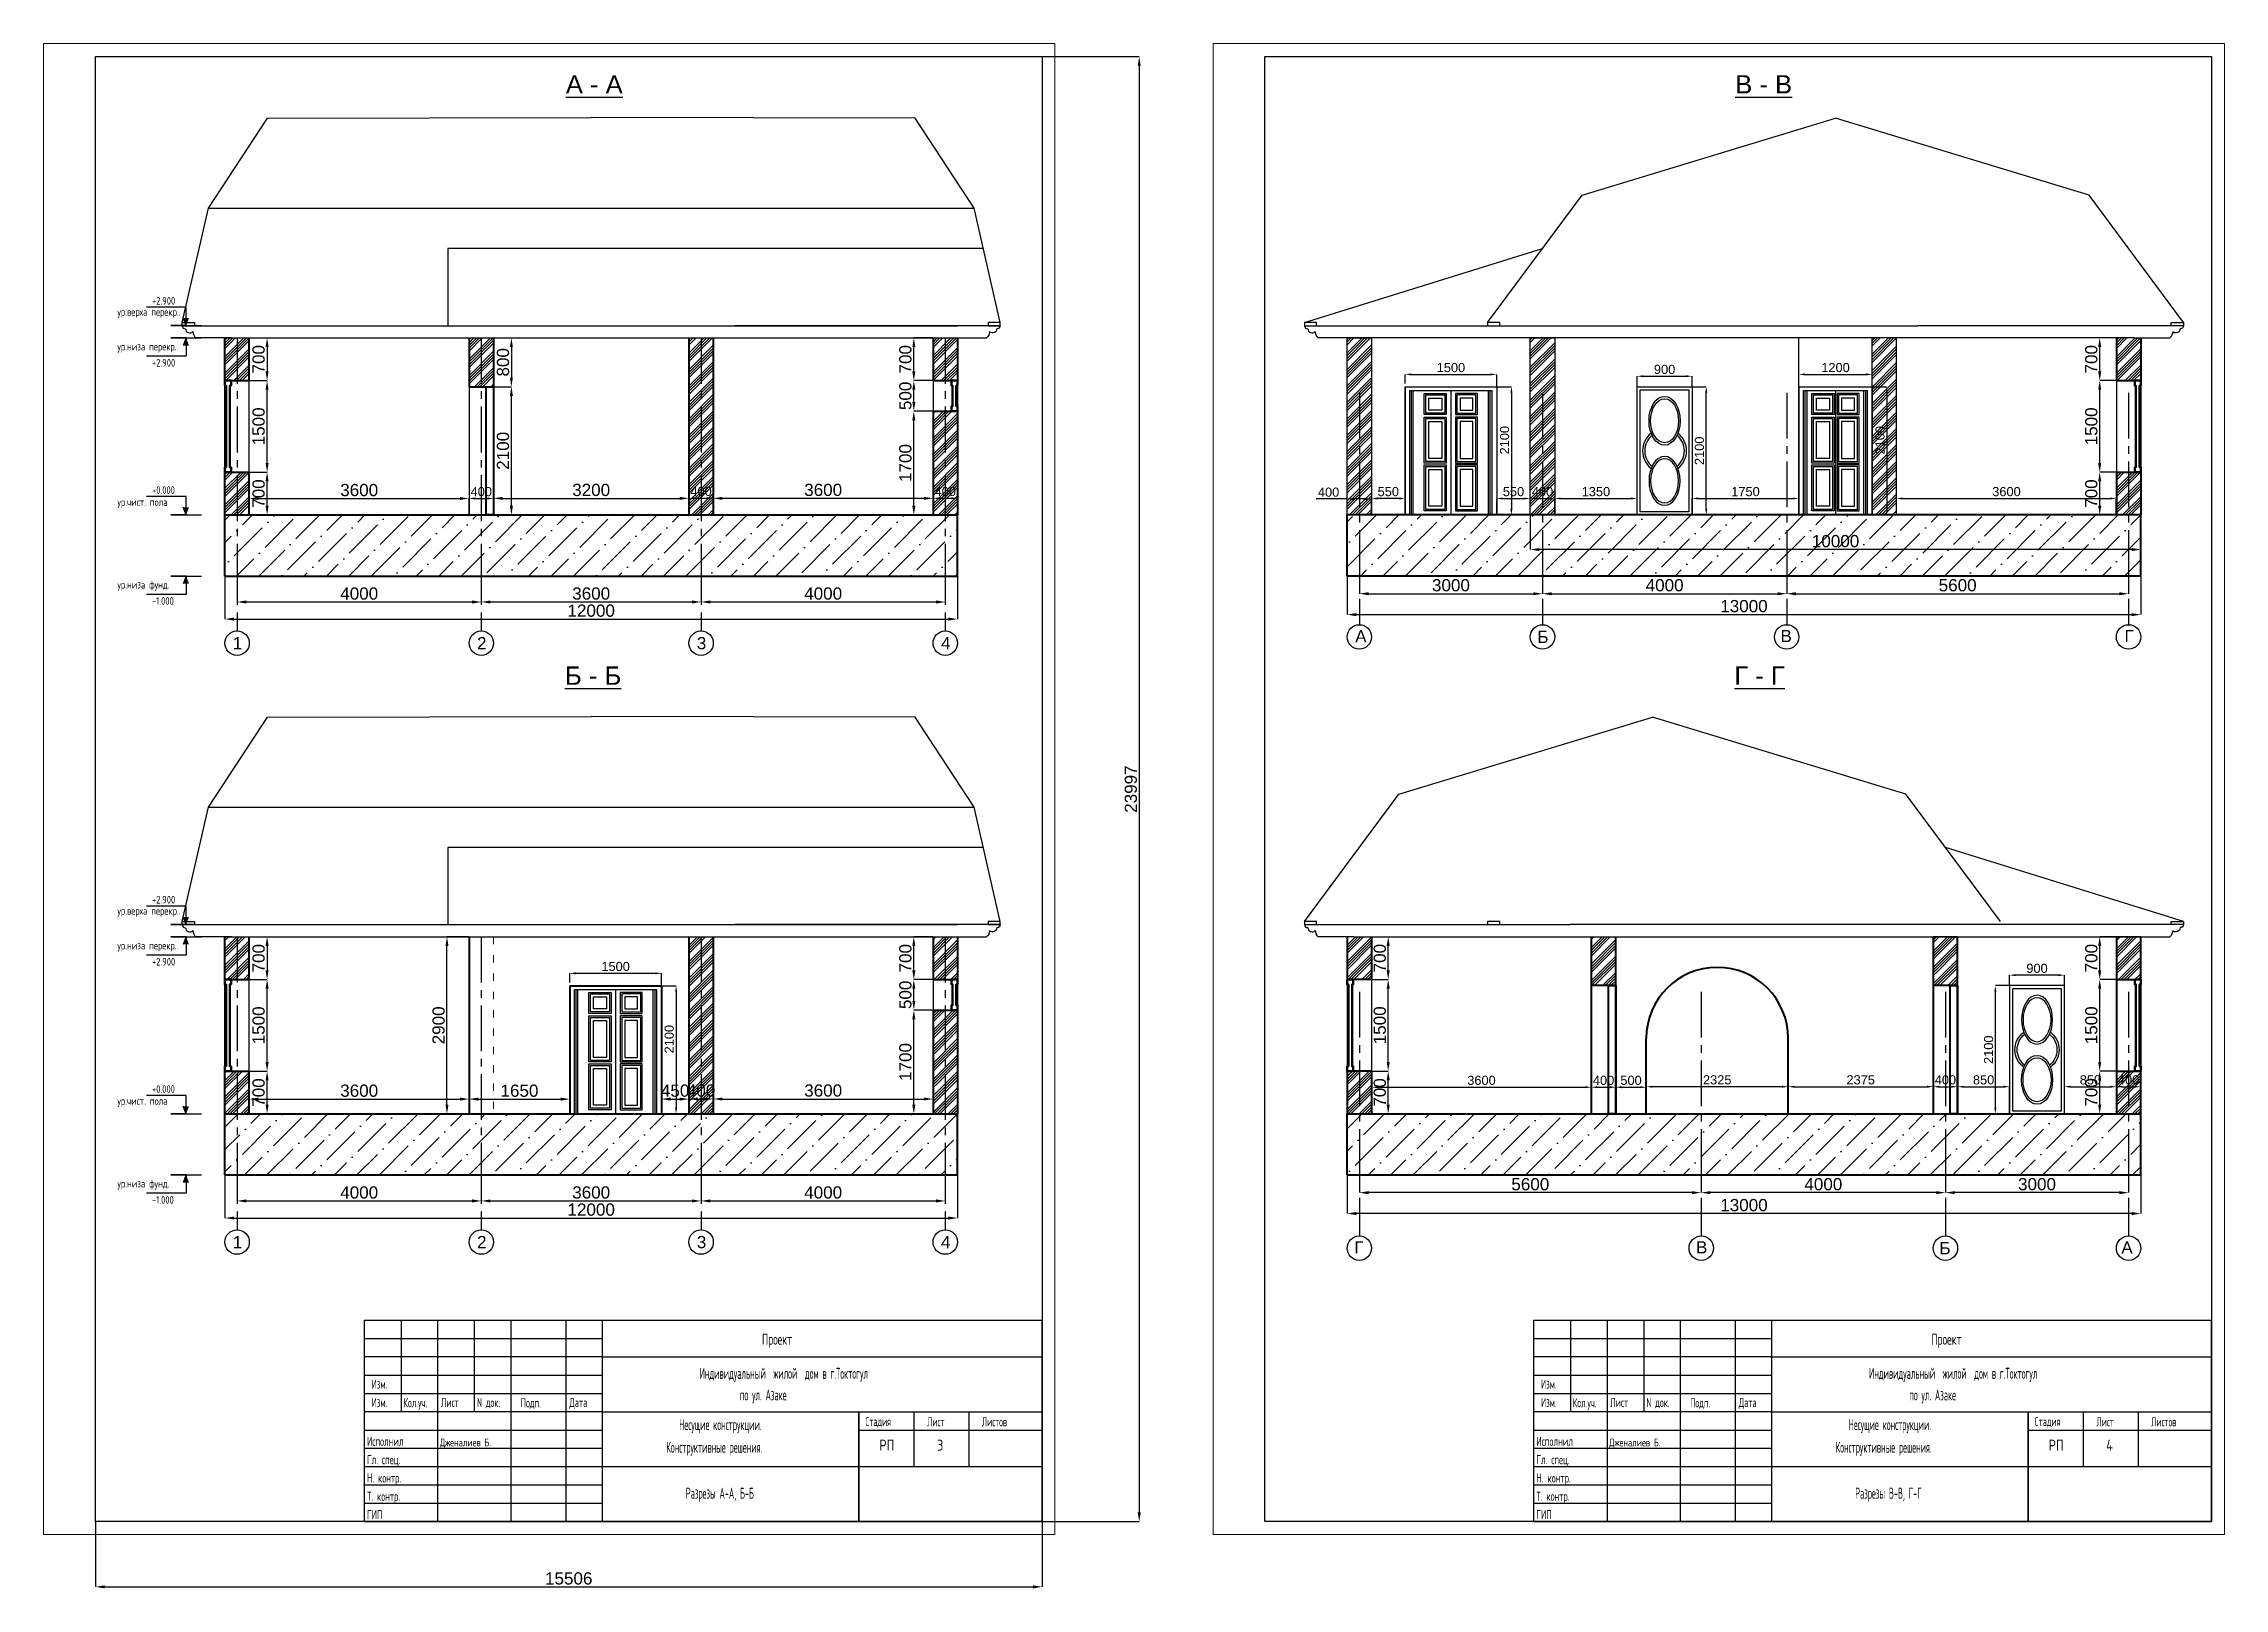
# Model space of a CAD drawing. Header units: millimetres. Extents: x 344563 to 449411, y 37253 to 62883.
# Drawn here: x 375380 to 411101, y 37580 to 62883 of the extents above; entities that cross this region are included whole.
import ezdxf
from ezdxf.enums import TextEntityAlignment as Align

# ---------------------------------------------------------------- set-up
doc = ezdxf.new("R2010")
doc.units = ezdxf.units.MM
doc.linetypes.add('ACAD_ISO03W100', pattern=[30, 12, -18])
doc.linetypes.add('CENTER2', pattern=[1.125, 0.75, -0.125, 0.125, -0.125])
for name, color, linetype in [('0 duvar', 2, 'Continuous'), ('AHSAP KAPI', 152, 'Continuous'), ('ANTET', 7, 'Continuous')]:
    doc.layers.add(name, color=color, linetype=linetype)
for name, color, linetype, lineweight in [('ahsap', 222, 'Continuous', 13), ('OLCU', 7, 'Continuous', 13), ('YAZI-TURKCE', 5, 'Continuous', 13)]:
    doc.layers.add(name, color=color, linetype=linetype, lineweight=lineweight)
doc.styles.add('GOST 2.304', font='CS_Gost2304.shx')
doc.styles.add('SPDS', font='SPDS.shx')
doc.styles.get("Standard").update_dxf_attribs({"font": 'arial.ttf'})
doc.dimstyles.new('ISO-25', dxfattribs={"dimtxt": 2.5, "dimasz": 2.5, "dimexe": 1.25, "dimexo": 0.625, "dimtad": 1, "dimtxsty": 'Standard', "dimcen": 2.5, "dimadec": 0, "dimazin": 0, "dimtfac": 1, "dimtmove": 0, "dimatfit": 3, "dimfxl": 0, "dimarcsym": 0})

msp = doc.modelspace()

# ---------------------------------------------------------------- texts
for s, width, insert, char_height, attachment_point in [('{\\LА - А}', 950.036, (383934.1, 62366.1), 300, 1), ('{\\LВ - В}', 950.036, (403088.9, 62366.1), 300, 1), ('А', 211.974, (397050.2, 53275.6), 200, 3), ('Б', 211.974, (400029.9, 53265.4), 200, 3), ('В', 211.974, (404016.3, 53279.9), 200, 3), ('Г', 211.974, (409616.3, 53279.9), 200, 3), ('1', 211.974, (378479.2, 53162.6), 200, 1), ('2', 211.974, (382479.2, 53162.6), 200, 1), ('3', 211.974, (386079.2, 53162.6), 200, 1), ('4', 211.974, (390079.2, 53162.6), 200, 1), ('{\\LБ - Б}', 950.036, (383919.7, 52680.5), 300, 1), ('{\\LГ - Г}', 950.036, (403074.5, 52680.5), 300, 1), ('1', 211.974, (378479.2, 43352.3), 200, 1), ('2', 211.974, (382479.2, 43352.3), 200, 1), ('3', 211.974, (386079.2, 43352.3), 200, 1), ('4', 211.974, (390079.2, 43352.3), 200, 1), ('Г', 211.974, (396847.1, 43267.2), 200, 1), ('В', 211.974, (402447.1, 43267.2), 200, 1), ('Б', 211.974, (406433.5, 43252.7), 200, 1), ('А', 211.974, (409413.2, 43262.8), 200, 1)]:
    msp.add_mtext_dynamic_manual_height_columns(s, width=width, gutter_width=12.5, heights=[0], dxfattribs=dict(insert=insert, char_height=char_height, attachment_point=attachment_point))
at = {"layer": '0 duvar', "color": 0, "ltscale": 0.071429, "style": 'SPDS'}
for s, height, width, p in [('Проект  ', 180, 0.8, (387146.2, 41571.6)), ('Проект  ', 180, 0.8, (406301.1, 41571.6)), ('Индивидуальный  жилой  дом в г.Токтогул', 180, 0.65, (386126.1, 41012)), ('Индивидуальный  жилой  дом в г.Токтогул', 180, 0.65, (405280.9, 41012)), ('Изм.', 150, 0.7, (380752.2, 40851.1)), ('по ул. Азаке ', 180, 0.65, (386784.4, 40659.5)), ('Изм.', 150, 0.7, (399907.1, 40851.1)), ('по ул. Азаке ', 180, 0.65, (405939.3, 40659.5)), ('Изм.', 150, 0.7, (380752.2, 40551.1)), ('Кол.уч.', 150, 0.7, (381272.9, 40546.1)), ('Лист', 150, 0.7, (381887.3, 40550.8)), ('N док.', 150, 0.7, (382477.8, 40550.8)), ('Подп.', 150, 0.7, (383195.7, 40544.3)), ('Дата', 150, 0.7, (383992.5, 40549.5)), ('Стадия', 150, 0.65, (388841.4, 40238.6)), ('Лист', 150, 0.65, (389850.7, 40234.2)), ('Листов', 150, 0.65, (390747.1, 40234.2)), ('Изм.', 150, 0.7, (399907.1, 40551.1)), ('Кол.уч.', 150, 0.7, (400427.8, 40546.1)), ('Лист', 150, 0.7, (401042.1, 40550.8)), ('N док.', 150, 0.7, (401632.6, 40550.8)), ('Подп.', 150, 0.7, (402350.5, 40544.3)), ('Дата', 150, 0.7, (403147.4, 40549.5)), ('Стадия', 150, 0.65, (407996.3, 40238.6)), ('Лист', 150, 0.65, (409005.6, 40234.2)), ('Листов', 150, 0.65, (409901.9, 40234.2)), ('Исполнил', 150, 0.8, (380677.4, 39913.9)), ('Дженалиев Б.', 125, 0.8, (381870.2, 39907.3)), ('Несущие конструкции.', 180, 0.65, (385790.2, 40172.6)), ('Исполнил', 150, 0.8, (399832.3, 39913.9)), ('Дженалиев Б.', 125, 0.8, (401025.1, 39907.3)), ('Несущие конструкции.', 180, 0.65, (404945.1, 40172.6)), ('Гл. спец.', 150, 0.8, (380677.4, 39613.9)), ('Конструктивные решения.', 180, 0.65, (385578.6, 39802.1)), ('Гл. спец.', 150, 0.8, (399832.3, 39613.9)), ('Конструктивные решения.', 180, 0.65, (404733.4, 39802.1)), ('Н. контр.', 150, 0.8, (380677.4, 39313.9)), ('Н. контр.', 150, 0.8, (399832.3, 39313.9)), ('Т. контр.', 150, 0.8, (380677.4, 39013.9)), ('Разрезы А-А, Б-Б', 180, 0.65, (385898.5, 39048.9)), ('Т. контр.', 150, 0.8, (399832.3, 39013.9)), ('Разрезы В-В, Г-Г', 180, 0.65, (405053.4, 39048.9)), ('ГИП', 150, 0.8, (380677.4, 38713.9)), ('ГИП', 150, 0.8, (399832.3, 38713.9))]:
    msp.add_text(s, height=height, dxfattribs=dict(at, width=width)).set_placement(p)
at = {"layer": 'ANTET', "color": 2, "style": 'SPDS'}
for s, p in [('РП', (389192.5, 39836.4)), ('3', (390065.8, 39836.4)), ('РП', (408347.3, 39836.4)), ('4', (409220.7, 39836.4))]:
    msp.add_text(s, height=180, dxfattribs=at).set_placement(p, align=Align.CENTER)
at = {"layer": 'YAZI-TURKCE', "linetype": 'Continuous', "lineweight": 25, "ltscale": 50, "style": 'GOST 2.304'}
for s, p in [('+2.900', (377155.9, 58607.9)), ('ур.верха перекр..', (376587.9, 58426.7)), ('ур.низа перекр..', (376587.9, 57857)), ('+2.900', (377155.9, 57592.4)), ('ур.чист. пола', (376587.9, 55311.6)), ('+0.000', (377155.9, 55507.4)), ('ур.низа фунд.', (376587.9, 53957)), ('-1.000', (377155.9, 53692.4)), ('ур.верха перекр..', (376587.9, 48616.3)), ('+2.900', (377155.9, 48797.6)), ('ур.низа перекр..', (376587.9, 48046.6)), ('+2.900', (377155.9, 47782.1)), ('+0.000', (377155.9, 45697.1)), ('ур.чист. пола', (376587.9, 45501.3)), ('ур.низа фунд.', (376587.9, 44146.6)), ('-1.000', (377155.9, 43882.1))]:
    msp.add_text(s, height=125, dxfattribs=at).set_placement(p)

# ---------------------------------------------------------------- blocks, each defined once
blk = doc.blocks.new('*D131')
at = {"layer": 'ahsap', "color": 0, "lineweight": -2}
for p, q in [((378549, 54162), (378549, 53737)), ((382549, 54162), (382549, 53737)), ((378699, 53737), (382399, 53737))]:
    blk.add_line(p, q, dxfattribs=at)
at = {"layer": 'ahsap', "color": 0}
for points in [[(378699, 53762), (378699, 53712), (378549, 53737)], [(382399, 53762), (382399, 53712), (382549, 53737)]]:
    blk.add_solid(points, dxfattribs=at)
at = {"layer": 'DEFPOINTS', "color": 0}
for p in [(378549, 54163), (382549, 54163), (382549, 53737)]:
    blk.add_point(p, dxfattribs=at)
at = {"layer": 'ahsap', "color": 0, "insert": (380549, 53874), "char_height": 200, "attachment_point": 5}
blk.add_mtext('4000', dxfattribs=at)
blk = doc.blocks.new('*D132')
at = {"layer": 'ahsap', "color": 0, "lineweight": -2}
for p, q in [((382549, 54162), (382549, 53737)), ((386149, 54162), (386149, 53737)), ((382699, 53737), (385999, 53737))]:
    blk.add_line(p, q, dxfattribs=at)
at = {"layer": 'ahsap', "color": 0}
for points in [[(382699, 53762), (382699, 53712), (382549, 53737)], [(385999, 53762), (385999, 53712), (386149, 53737)]]:
    blk.add_solid(points, dxfattribs=at)
at = {"layer": 'DEFPOINTS', "color": 0}
for p in [(382549, 54162), (386149, 54163), (386149, 53737)]:
    blk.add_point(p, dxfattribs=at)
at = {"layer": 'ahsap', "color": 0, "insert": (384349, 53874), "char_height": 200, "attachment_point": 5}
blk.add_mtext('3600', dxfattribs=at)
blk = doc.blocks.new('*D130')
at = {"layer": 'ahsap', "color": 0, "lineweight": -2}
for p, q in [((386149, 54162), (386149, 53737)), ((390149, 54162), (390149, 53737)), ((386299, 53737), (389999, 53737))]:
    blk.add_line(p, q, dxfattribs=at)
at = {"layer": 'ahsap', "color": 0}
for points in [[(386299, 53762), (386299, 53712), (386149, 53737)], [(389999, 53762), (389999, 53712), (390149, 53737)]]:
    blk.add_solid(points, dxfattribs=at)
at = {"layer": 'DEFPOINTS', "color": 0}
for p in [(386149, 54163), (390149, 54163), (390149, 53737)]:
    blk.add_point(p, dxfattribs=at)
at = {"layer": 'ahsap', "color": 0, "insert": (388149, 53874), "char_height": 200, "attachment_point": 5}
blk.add_mtext('4000', dxfattribs=at)
blk = doc.blocks.new('*D133')
at = {"layer": 'ahsap', "color": 0, "lineweight": -2}
for p, q in [((378349, 54162), (378349, 53457)), ((390349, 54162), (390349, 53457)), ((378499, 53457), (390199, 53457))]:
    blk.add_line(p, q, dxfattribs=at)
at = {"layer": 'ahsap', "color": 0}
for points in [[(378499, 53482), (378499, 53432), (378349, 53457)], [(390199, 53482), (390199, 53432), (390349, 53457)]]:
    blk.add_solid(points, dxfattribs=at)
at = {"layer": 'DEFPOINTS', "color": 0}
for p in [(378349, 54163), (390349, 54163), (390349, 53457)]:
    blk.add_point(p, dxfattribs=at)
at = {"layer": 'ahsap', "color": 0, "insert": (384349, 53594), "char_height": 200, "attachment_point": 5}
blk.add_mtext('12000', dxfattribs=at)
blk = doc.blocks.new('*D134')
at = {"layer": 'ahsap', "color": 0, "lineweight": -2}
for p, q in [((378749, 55863), (379040, 55863)), ((379040, 55313), (379040, 55713)), ((378749, 55163), (379040, 55163))]:
    blk.add_line(p, q, dxfattribs=at)
at = {"layer": 'ahsap', "color": 0}
for points in [[(379015, 55713), (379065, 55713), (379040, 55863)], [(379015, 55313), (379065, 55313), (379040, 55163)]]:
    blk.add_solid(points, dxfattribs=at)
at = {"layer": 'DEFPOINTS', "color": 0}
for p in [(378749, 55863), (379040, 55863), (378749, 55163)]:
    blk.add_point(p, dxfattribs=at)
at = {"layer": 'ahsap', "color": 0, "insert": (378902, 55513), "char_height": 200, "attachment_point": 5, "rotation": 90}
blk.add_mtext('700', dxfattribs=at)
blk = doc.blocks.new('*D135')
at = {"layer": 'ahsap', "color": 0, "lineweight": -2}
for p, q in [((378750, 57363), (379040, 57363)), ((379040, 56013), (379040, 57213)), ((378750, 55863), (379040, 55863))]:
    blk.add_line(p, q, dxfattribs=at)
at = {"layer": 'ahsap', "color": 0}
for points in [[(379015, 57213), (379065, 57213), (379040, 57363)], [(379015, 56013), (379065, 56013), (379040, 55863)]]:
    blk.add_solid(points, dxfattribs=at)
at = {"layer": 'DEFPOINTS', "color": 0}
for p in [(378749, 57363), (379040, 57363), (378750, 55863)]:
    blk.add_point(p, dxfattribs=at)
at = {"layer": 'ahsap', "color": 0, "insert": (378902, 56613), "char_height": 200, "attachment_point": 5, "rotation": 90}
blk.add_mtext('1500', dxfattribs=at)
blk = doc.blocks.new('*D136')
at = {"layer": 'ahsap', "color": 0, "lineweight": -2}
for p, q in [((378749, 58063), (379040, 58063)), ((379040, 57913), (379040, 57513)), ((378749, 57363), (379040, 57363))]:
    blk.add_line(p, q, dxfattribs=at)
at = {"layer": 'ahsap', "color": 0}
for points in [[(379015, 57913), (379065, 57913), (379040, 58063)], [(379015, 57513), (379065, 57513), (379040, 57363)]]:
    blk.add_solid(points, dxfattribs=at)
at = {"layer": 'DEFPOINTS', "color": 0}
for p in [(378749, 58063), (378749, 57363), (379040, 57363)]:
    blk.add_point(p, dxfattribs=at)
at = {"layer": 'ahsap', "color": 0, "insert": (378902, 57713), "char_height": 200, "attachment_point": 5, "rotation": 90}
blk.add_mtext('700', dxfattribs=at)
blk = doc.blocks.new('*D137')
at = {"layer": 'ahsap', "color": 0, "lineweight": -2}
for p, q in [((382749, 57263), (383042, 57263)), ((383042, 55313), (383042, 57113)), ((382749, 55163), (383042, 55163))]:
    blk.add_line(p, q, dxfattribs=at)
at = {"layer": 'ahsap', "color": 0}
for points in [[(383017, 57113), (383067, 57113), (383042, 57263)], [(383017, 55313), (383067, 55313), (383042, 55163)]]:
    blk.add_solid(points, dxfattribs=at)
at = {"layer": 'DEFPOINTS', "color": 0}
for p in [(382749, 57263), (383042, 57263), (382749, 55163)]:
    blk.add_point(p, dxfattribs=at)
at = {"layer": 'ahsap', "color": 0, "insert": (382905, 56213), "char_height": 200, "attachment_point": 5, "rotation": 90}
blk.add_mtext('2100', dxfattribs=at)
blk = doc.blocks.new('*D138')
at = {"layer": 'ahsap', "color": 0, "lineweight": -2}
for p, q in [((389949, 56863), (389633, 56863)), ((389634, 55313), (389634, 56713)), ((389949, 55163), (389633, 55163))]:
    blk.add_line(p, q, dxfattribs=at)
at = {"layer": 'ahsap', "color": 0}
for points in [[(389609, 56713), (389659, 56713), (389634, 56863)], [(389609, 55313), (389659, 55313), (389634, 55163)]]:
    blk.add_solid(points, dxfattribs=at)
at = {"layer": 'DEFPOINTS', "color": 0}
for p in [(389634, 56863), (389949, 56863), (389949, 55163)]:
    blk.add_point(p, dxfattribs=at)
at = {"layer": 'ahsap', "color": 0, "insert": (389496, 56013), "char_height": 200, "attachment_point": 5, "rotation": 90}
blk.add_mtext('1700', dxfattribs=at)
blk = doc.blocks.new('*D139')
at = {"layer": 'ahsap', "color": 0, "lineweight": -2}
for p, q in [((389949, 57363), (389633, 57363)), ((389634, 57013), (389634, 57213)), ((389949, 56863), (389633, 56863))]:
    blk.add_line(p, q, dxfattribs=at)
at = {"layer": 'ahsap', "color": 0}
for points in [[(389609, 57213), (389659, 57213), (389634, 57363)], [(389609, 57013), (389659, 57013), (389634, 56863)]]:
    blk.add_solid(points, dxfattribs=at)
at = {"layer": 'DEFPOINTS', "color": 0}
for p in [(389634, 57363), (389949, 57363), (389949, 56863)]:
    blk.add_point(p, dxfattribs=at)
at = {"layer": 'ahsap', "color": 0, "insert": (389496, 57113), "char_height": 200, "attachment_point": 5, "rotation": 90}
blk.add_mtext('500', dxfattribs=at)
blk = doc.blocks.new('*D140')
at = {"layer": 'ahsap', "color": 0, "lineweight": -2}
for p, q in [((389949, 58063), (389633, 58063)), ((389634, 57513), (389634, 57913)), ((389949, 57363), (389633, 57363))]:
    blk.add_line(p, q, dxfattribs=at)
at = {"layer": 'ahsap', "color": 0}
for points in [[(389609, 57913), (389659, 57913), (389634, 58063)], [(389609, 57513), (389659, 57513), (389634, 57363)]]:
    blk.add_solid(points, dxfattribs=at)
at = {"layer": 'DEFPOINTS', "color": 0}
for p in [(389634, 58063), (389949, 58063), (389949, 57363)]:
    blk.add_point(p, dxfattribs=at)
at = {"layer": 'ahsap', "color": 0, "insert": (389496, 57713), "char_height": 200, "attachment_point": 5, "rotation": 90}
blk.add_mtext('700', dxfattribs=at)
blk = doc.blocks.new('*D141')
at = {"layer": 'ahsap', "color": 0, "lineweight": -2}
for p, q in [((382749, 58063), (383042, 58063)), ((383042, 57913), (383042, 57413)), ((382750, 57263), (383042, 57263))]:
    blk.add_line(p, q, dxfattribs=at)
at = {"layer": 'ahsap', "color": 0}
for points in [[(383017, 57913), (383067, 57913), (383042, 58063)], [(383017, 57413), (383067, 57413), (383042, 57263)]]:
    blk.add_solid(points, dxfattribs=at)
at = {"layer": 'DEFPOINTS', "color": 0}
for p in [(382749, 58063), (382749, 57263), (383042, 57263)]:
    blk.add_point(p, dxfattribs=at)
at = {"layer": 'ahsap', "color": 0, "insert": (382905, 57663), "char_height": 200, "attachment_point": 5, "rotation": 90}
blk.add_mtext('800', dxfattribs=at)
blk = doc.blocks.new('Стрелка отметки')
at = {"layer": 'YAZI-TURKCE', "linetype": 'Continuous', "lineweight": 25, "ltscale": 50}
h = blk.add_hatch(color=256, dxfattribs=at)
h.paths.add_polyline_path([(332383, -147932), (332335, -147932), (332379, -148047), (332383, -148047)])
h.paths.add_polyline_path([(332431, -147932), (332383, -147932), (332383, -148047), (332387, -148047)])
for p, q in [((332383, -147757), (333031, -147757)), ((332383, -148057), (332383, -147757)), ((332383, -148057), (332431, -147932))]:
    blk.add_line(p, q, dxfattribs=at)
blk.add_lwpolyline([(332383, -148057), (332633, -148057), (332133, -148057)], dxfattribs=at)
blk = doc.blocks.new('кобылка')
at = {"layer": 'ahsap', "color": 46, "lineweight": 30}
for points in [[(381119, 60270), (385469, 60270)], [(381929, 60070), (381669, 60070), (381342, 60070)]]:
    blk.add_lwpolyline(points, dxfattribs=at)
for centre, radius, start, end in [((381169, 60270), 50, 180, 277.3555), ((381244, 60220), 68.6, 179.6563, 316.7248), ((381443, 60180), 149, 182.6791, 227.567)]:
    blk.add_arc(centre, radius, start, end, dxfattribs=at)
blk = doc.blocks.new('*D143')
at = {"layer": 'ahsap', "color": 0, "lineweight": -2}
for p, q in [((378549, 44352), (378549, 43926)), ((382549, 44352), (382549, 43926)), ((378699, 43926), (382399, 43926))]:
    blk.add_line(p, q, dxfattribs=at)
at = {"layer": 'ahsap', "color": 0}
for points in [[(378699, 43951), (378699, 43901), (378549, 43926)], [(382399, 43951), (382399, 43901), (382549, 43926)]]:
    blk.add_solid(points, dxfattribs=at)
at = {"layer": 'DEFPOINTS', "color": 0}
for p in [(378549, 44352), (382549, 44352), (382549, 43926)]:
    blk.add_point(p, dxfattribs=at)
at = {"layer": 'ahsap', "color": 0, "insert": (380549, 44064), "char_height": 200, "attachment_point": 5}
blk.add_mtext('4000', dxfattribs=at)
blk = doc.blocks.new('*D144')
at = {"layer": 'ahsap', "color": 0, "lineweight": -2}
for p, q in [((382549, 44352), (382549, 43926)), ((386149, 44352), (386149, 43926)), ((382699, 43926), (385999, 43926))]:
    blk.add_line(p, q, dxfattribs=at)
at = {"layer": 'ahsap', "color": 0}
for points in [[(382699, 43951), (382699, 43901), (382549, 43926)], [(385999, 43951), (385999, 43901), (386149, 43926)]]:
    blk.add_solid(points, dxfattribs=at)
at = {"layer": 'DEFPOINTS', "color": 0}
for p in [(382549, 44352), (386149, 44352), (386149, 43926)]:
    blk.add_point(p, dxfattribs=at)
at = {"layer": 'ahsap', "color": 0, "insert": (384349, 44064), "char_height": 200, "attachment_point": 5}
blk.add_mtext('3600', dxfattribs=at)
blk = doc.blocks.new('*D145')
at = {"layer": 'ahsap', "color": 0, "lineweight": -2}
for p, q in [((386149, 44352), (386149, 43926)), ((390149, 44352), (390149, 43926)), ((386299, 43926), (389999, 43926))]:
    blk.add_line(p, q, dxfattribs=at)
at = {"layer": 'ahsap', "color": 0}
for points in [[(386299, 43951), (386299, 43901), (386149, 43926)], [(389999, 43951), (389999, 43901), (390149, 43926)]]:
    blk.add_solid(points, dxfattribs=at)
at = {"layer": 'DEFPOINTS', "color": 0}
for p in [(386149, 44352), (390149, 44352), (390149, 43926)]:
    blk.add_point(p, dxfattribs=at)
at = {"layer": 'ahsap', "color": 0, "insert": (388149, 44064), "char_height": 200, "attachment_point": 5}
blk.add_mtext('4000', dxfattribs=at)
blk = doc.blocks.new('*D146')
at = {"layer": 'ahsap', "color": 0, "lineweight": -2}
for p, q in [((378349, 44352), (378349, 43646)), ((390349, 44352), (390349, 43646)), ((378499, 43646), (390199, 43646))]:
    blk.add_line(p, q, dxfattribs=at)
at = {"layer": 'ahsap', "color": 0}
for points in [[(378499, 43671), (378499, 43621), (378349, 43646)], [(390199, 43671), (390199, 43621), (390349, 43646)]]:
    blk.add_solid(points, dxfattribs=at)
at = {"layer": 'DEFPOINTS', "color": 0}
for p in [(378349, 44352), (390349, 44352), (390349, 43646)]:
    blk.add_point(p, dxfattribs=at)
at = {"layer": 'ahsap', "color": 0, "insert": (384349, 43783), "char_height": 200, "attachment_point": 5}
blk.add_mtext('12000', dxfattribs=at)
blk = doc.blocks.new('*D150')
at = {"layer": 'ahsap', "color": 0, "lineweight": -2}
for p, q in [((378749, 46052), (379040, 46052)), ((379040, 45502), (379040, 45902)), ((378749, 45352), (379040, 45352))]:
    blk.add_line(p, q, dxfattribs=at)
at = {"layer": 'ahsap', "color": 0}
for points in [[(379015, 45902), (379065, 45902), (379040, 46052)], [(379015, 45502), (379065, 45502), (379040, 45352)]]:
    blk.add_solid(points, dxfattribs=at)
at = {"layer": 'DEFPOINTS', "color": 0}
for p in [(378749, 46052), (379040, 46052), (378749, 45352)]:
    blk.add_point(p, dxfattribs=at)
at = {"layer": 'ahsap', "color": 0, "insert": (378902, 45702), "char_height": 200, "attachment_point": 5, "rotation": 90}
blk.add_mtext('700', dxfattribs=at)
blk = doc.blocks.new('*D147')
at = {"layer": 'ahsap', "color": 0, "lineweight": -2}
for p, q in [((378750, 47552), (379040, 47552)), ((379040, 46202), (379040, 47402)), ((378750, 46052), (379040, 46052))]:
    blk.add_line(p, q, dxfattribs=at)
at = {"layer": 'ahsap', "color": 0}
for points in [[(379015, 47402), (379065, 47402), (379040, 47552)], [(379015, 46202), (379065, 46202), (379040, 46052)]]:
    blk.add_solid(points, dxfattribs=at)
at = {"layer": 'DEFPOINTS', "color": 0}
for p in [(378749, 47552), (379040, 47552), (378750, 46052)]:
    blk.add_point(p, dxfattribs=at)
at = {"layer": 'ahsap', "color": 0, "insert": (378902, 46802), "char_height": 200, "attachment_point": 5, "rotation": 90}
blk.add_mtext('1500', dxfattribs=at)
blk = doc.blocks.new('*D151')
at = {"layer": 'ahsap', "color": 0, "lineweight": -2}
for p, q in [((378749, 48252), (379040, 48252)), ((379040, 48102), (379040, 47702)), ((378749, 47552), (379040, 47552))]:
    blk.add_line(p, q, dxfattribs=at)
at = {"layer": 'ahsap', "color": 0}
for points in [[(379015, 48102), (379065, 48102), (379040, 48252)], [(379015, 47702), (379065, 47702), (379040, 47552)]]:
    blk.add_solid(points, dxfattribs=at)
at = {"layer": 'DEFPOINTS', "color": 0}
for p in [(378749, 48252), (378749, 47552), (379040, 47552)]:
    blk.add_point(p, dxfattribs=at)
at = {"layer": 'ahsap', "color": 0, "insert": (378902, 47902), "char_height": 200, "attachment_point": 5, "rotation": 90}
blk.add_mtext('700', dxfattribs=at)
blk = doc.blocks.new('*D152')
at = {"layer": 'ahsap', "color": 0, "lineweight": -2}
for p, q in [((382349, 48252), (381987, 48252)), ((381987, 45502), (381987, 48102)), ((382349, 45352), (381987, 45352))]:
    blk.add_line(p, q, dxfattribs=at)
at = {"layer": 'ahsap', "color": 0}
for points in [[(381962, 48102), (382012, 48102), (381987, 48252)], [(381962, 45502), (382012, 45502), (381987, 45352)]]:
    blk.add_solid(points, dxfattribs=at)
at = {"layer": 'DEFPOINTS', "color": 0}
for p in [(381987, 48252), (382349, 48252), (382349, 45352)]:
    blk.add_point(p, dxfattribs=at)
at = {"layer": 'ahsap', "color": 0, "insert": (381850, 46802), "char_height": 200, "attachment_point": 5, "rotation": 90}
blk.add_mtext('2900', dxfattribs=at)
blk = doc.blocks.new('*D153')
at = {"layer": 'ahsap', "color": 0, "lineweight": -2}
for p, q in [((389949, 47052), (389633, 47052)), ((389634, 45502), (389634, 46902)), ((389949, 45352), (389633, 45352))]:
    blk.add_line(p, q, dxfattribs=at)
at = {"layer": 'ahsap', "color": 0}
for points in [[(389609, 46902), (389659, 46902), (389634, 47052)], [(389609, 45502), (389659, 45502), (389634, 45352)]]:
    blk.add_solid(points, dxfattribs=at)
at = {"layer": 'DEFPOINTS', "color": 0}
for p in [(389634, 47052), (389949, 47052), (389949, 45352)]:
    blk.add_point(p, dxfattribs=at)
at = {"layer": 'ahsap', "color": 0, "insert": (389496, 46202), "char_height": 200, "attachment_point": 5, "rotation": 90}
blk.add_mtext('1700', dxfattribs=at)
blk = doc.blocks.new('*D148')
at = {"layer": 'ahsap', "color": 0, "lineweight": -2}
for p, q in [((389949, 47552), (389633, 47552)), ((389634, 47202), (389634, 47402)), ((389949, 47052), (389633, 47052))]:
    blk.add_line(p, q, dxfattribs=at)
at = {"layer": 'ahsap', "color": 0}
for points in [[(389609, 47402), (389659, 47402), (389634, 47552)], [(389609, 47202), (389659, 47202), (389634, 47052)]]:
    blk.add_solid(points, dxfattribs=at)
at = {"layer": 'DEFPOINTS', "color": 0}
for p in [(389634, 47552), (389949, 47552), (389949, 47052)]:
    blk.add_point(p, dxfattribs=at)
at = {"layer": 'ahsap', "color": 0, "insert": (389496, 47302), "char_height": 200, "attachment_point": 5, "rotation": 90}
blk.add_mtext('500', dxfattribs=at)
blk = doc.blocks.new('*D149')
at = {"layer": 'ahsap', "color": 0, "lineweight": -2}
for p, q in [((389949, 48252), (389633, 48252)), ((389634, 47702), (389634, 48102)), ((389949, 47552), (389633, 47552))]:
    blk.add_line(p, q, dxfattribs=at)
at = {"layer": 'ahsap', "color": 0}
for points in [[(389609, 48102), (389659, 48102), (389634, 48252)], [(389609, 47702), (389659, 47702), (389634, 47552)]]:
    blk.add_solid(points, dxfattribs=at)
at = {"layer": 'DEFPOINTS', "color": 0}
for p in [(389634, 48252), (389949, 48252), (389949, 47552)]:
    blk.add_point(p, dxfattribs=at)
at = {"layer": 'ahsap', "color": 0, "insert": (389496, 47902), "char_height": 200, "attachment_point": 5, "rotation": 90}
blk.add_mtext('700', dxfattribs=at)
blk = doc.blocks.new('Дверь 1500 фас')
at = {"layer": 'AHSAP KAPI'}
for p, q in [((337794, 41050), (339294, 41050)), ((337794, 41050), (337794, 38950)), ((337869, 40990), (339219, 40990)), ((337869, 38950), (337869, 40990)), ((338544, 40990), (338544, 38950)), ((339219, 38950), (339219, 40990)), ((339294, 41050), (339294, 38950)), ((337794, 38950), (339294, 38950))]:
    blk.add_line(p, q, dxfattribs=at)
at = {"layer": 'AHSAP KAPI', "linetype": 'Continuous'}
for p, q in [((337898, 38950), (337898, 40990)), ((337928, 38950), (337928, 40990)), ((339160, 38950), (339160, 40990)), ((339190, 38950), (339190, 40990))]:
    blk.add_line(p, q, dxfattribs=at)
for points in [[(338469, 40594), (338108, 40594), (338108, 40940), (338469, 40940)], [(338444, 40619), (338133, 40619), (338133, 40915), (338444, 40915)], [(338394, 40669), (338183, 40669), (338183, 40865), (338394, 40865)], [(338619, 40594), (338980, 40594), (338980, 40940), (338619, 40940)], [(338644, 40619), (338955, 40619), (338955, 40915), (338644, 40915)], [(338694, 40669), (338905, 40669), (338905, 40865), (338694, 40865)], [(338469, 39800), (338108, 39800), (338108, 40554), (338469, 40554)], [(338444, 39825), (338133, 39825), (338133, 40529), (338444, 40529)], [(338394, 39875), (338183, 39875), (338183, 40479), (338394, 40479)], [(338619, 39800), (338980, 39800), (338980, 40554), (338619, 40554)], [(338644, 39825), (338955, 39825), (338955, 40529), (338644, 40529)], [(338694, 39875), (338905, 39875), (338905, 40479), (338694, 40479)], [(338469, 39017), (338108, 39017), (338108, 39770), (338469, 39770)], [(338444, 39042), (338133, 39042), (338133, 39745), (338444, 39745)], [(338394, 39092), (338183, 39092), (338183, 39695), (338394, 39695)], [(338619, 39017), (338980, 39017), (338980, 39770), (338619, 39770)], [(338644, 39042), (338955, 39042), (338955, 39745), (338644, 39745)], [(338694, 39092), (338905, 39092), (338905, 39695), (338694, 39695)]]:
    blk.add_lwpolyline(points, close=True, dxfattribs=at)
blk = doc.blocks.new('*D155')
at = {"layer": 'ahsap', "color": 0, "lineweight": -2}
for p, q in [((396732, 54162), (396732, 53530)), ((409732, 54162), (409732, 53530)), ((396882, 53530), (409582, 53530))]:
    blk.add_line(p, q, dxfattribs=at)
at = {"layer": 'ahsap', "color": 0}
for points in [[(396882, 53555), (396882, 53505), (396732, 53530)], [(409582, 53555), (409582, 53505), (409732, 53530)]]:
    blk.add_solid(points, dxfattribs=at)
at = {"layer": 'DEFPOINTS', "color": 0}
for p in [(396732, 54163), (409732, 54163), (409732, 53530)]:
    blk.add_point(p, dxfattribs=at)
at = {"layer": 'ahsap', "color": 0, "insert": (403232, 53668), "char_height": 200, "attachment_point": 5}
blk.add_mtext('13000', dxfattribs=at)
blk = doc.blocks.new('*D156')
at = {"layer": 'ahsap', "color": 0, "lineweight": -2}
for p, q in [((396932, 54162), (396932, 53872)), ((399932, 54162), (399932, 53872)), ((397082, 53872), (399782, 53872))]:
    blk.add_line(p, q, dxfattribs=at)
at = {"layer": 'ahsap', "color": 0}
for points in [[(397082, 53897), (397082, 53847), (396932, 53872)], [(399782, 53897), (399782, 53847), (399932, 53872)]]:
    blk.add_solid(points, dxfattribs=at)
at = {"layer": 'DEFPOINTS', "color": 0}
for p in [(396932, 54163), (399932, 54163), (399932, 53872)]:
    blk.add_point(p, dxfattribs=at)
at = {"layer": 'ahsap', "color": 0, "insert": (398432, 54010), "char_height": 200, "attachment_point": 5}
blk.add_mtext('3000', dxfattribs=at)
blk = doc.blocks.new('*D157')
at = {"layer": 'ahsap', "color": 0, "lineweight": -2}
for p, q in [((399932, 54162), (399932, 53872)), ((403932, 54162), (403932, 53872)), ((400082, 53872), (403782, 53872))]:
    blk.add_line(p, q, dxfattribs=at)
at = {"layer": 'ahsap', "color": 0}
for points in [[(400082, 53897), (400082, 53847), (399932, 53872)], [(403782, 53897), (403782, 53847), (403932, 53872)]]:
    blk.add_solid(points, dxfattribs=at)
at = {"layer": 'DEFPOINTS', "color": 0}
for p in [(399932, 54163), (403932, 54163), (403932, 53872)]:
    blk.add_point(p, dxfattribs=at)
at = {"layer": 'ahsap', "color": 0, "insert": (401932, 54010), "char_height": 200, "attachment_point": 5}
blk.add_mtext('4000', dxfattribs=at)
blk = doc.blocks.new('*D158')
at = {"layer": 'ahsap', "color": 0, "lineweight": -2}
for p, q in [((403932, 54162), (403932, 53872)), ((409532, 54162), (409532, 53872)), ((404082, 53872), (409382, 53872))]:
    blk.add_line(p, q, dxfattribs=at)
at = {"layer": 'ahsap', "color": 0}
for points in [[(404082, 53897), (404082, 53847), (403932, 53872)], [(409382, 53897), (409382, 53847), (409532, 53872)]]:
    blk.add_solid(points, dxfattribs=at)
at = {"layer": 'DEFPOINTS', "color": 0}
for p in [(403932, 54163), (409532, 54163), (409532, 53872)]:
    blk.add_point(p, dxfattribs=at)
at = {"layer": 'ahsap', "color": 0, "insert": (406732, 54010), "char_height": 200, "attachment_point": 5}
blk.add_mtext('5600', dxfattribs=at)
blk = doc.blocks.new('*D159')
at = {"layer": 'ahsap', "color": 0, "lineweight": -2}
for p, q in [((409331, 55863), (409059, 55863)), ((409059, 55313), (409059, 55713)), ((409331, 55163), (409059, 55163))]:
    blk.add_line(p, q, dxfattribs=at)
at = {"layer": 'ahsap', "color": 0}
for points in [[(409034, 55713), (409084, 55713), (409059, 55863)], [(409034, 55313), (409084, 55313), (409059, 55163)]]:
    blk.add_solid(points, dxfattribs=at)
at = {"layer": 'DEFPOINTS', "color": 0}
for p in [(409059, 55863), (409332, 55863), (409332, 55163)]:
    blk.add_point(p, dxfattribs=at)
at = {"layer": 'ahsap', "color": 0, "insert": (408922, 55513), "char_height": 200, "attachment_point": 5, "rotation": 90}
blk.add_mtext('700', dxfattribs=at)
blk = doc.blocks.new('*D160')
at = {"layer": 'ahsap', "color": 0, "lineweight": -2}
for p, q in [((409331, 57363), (409059, 57363)), ((409059, 56013), (409059, 57213)), ((409331, 55863), (409059, 55863))]:
    blk.add_line(p, q, dxfattribs=at)
at = {"layer": 'ahsap', "color": 0}
for points in [[(409034, 57213), (409084, 57213), (409059, 57363)], [(409034, 56013), (409084, 56013), (409059, 55863)]]:
    blk.add_solid(points, dxfattribs=at)
at = {"layer": 'DEFPOINTS', "color": 0}
for p in [(409059, 57363), (409332, 57363), (409331, 55863)]:
    blk.add_point(p, dxfattribs=at)
at = {"layer": 'ahsap', "color": 0, "insert": (408922, 56613), "char_height": 200, "attachment_point": 5, "rotation": 90}
blk.add_mtext('1500', dxfattribs=at)
blk = doc.blocks.new('*D161')
at = {"layer": 'ahsap', "color": 0, "lineweight": -2}
for p, q in [((409331, 58063), (409059, 58063)), ((409059, 57513), (409059, 57913)), ((409331, 57363), (409059, 57363))]:
    blk.add_line(p, q, dxfattribs=at)
at = {"layer": 'ahsap', "color": 0}
for points in [[(409034, 57913), (409084, 57913), (409059, 58063)], [(409034, 57513), (409084, 57513), (409059, 57363)]]:
    blk.add_solid(points, dxfattribs=at)
at = {"layer": 'DEFPOINTS', "color": 0}
for p in [(409059, 58063), (409332, 58063), (409331, 57363)]:
    blk.add_point(p, dxfattribs=at)
at = {"layer": 'ahsap', "color": 0, "insert": (408922, 57713), "char_height": 200, "attachment_point": 5, "rotation": 90}
blk.add_mtext('700', dxfattribs=at)
blk = doc.blocks.new('*D162')
at = {"layer": 'ahsap', "color": 0, "lineweight": -2}
for p, q in [((402382, 57263), (402614, 57263)), ((402614, 55263), (402614, 57163)), ((402382, 55163), (402614, 55163))]:
    blk.add_line(p, q, dxfattribs=at)
at = {"layer": 'ahsap', "color": 0}
for points in [[(402597, 57163), (402630, 57163), (402614, 57263)], [(402597, 55263), (402630, 55263), (402614, 55163)]]:
    blk.add_solid(points, dxfattribs=at)
at = {"layer": 'DEFPOINTS', "color": 0}
for p in [(402382, 57263), (402614, 57263), (402382, 55163)]:
    blk.add_point(p, dxfattribs=at)
at = {"layer": 'ahsap', "color": 0, "insert": (402502, 56213), "char_height": 150, "attachment_point": 5, "rotation": 90}
blk.add_mtext('2100', dxfattribs=at)
blk = doc.blocks.new('*D163')
at = {"layer": 'ahsap', "color": 0, "lineweight": -2}
for p, q in [((401482, 57263), (401482, 57435)), ((401582, 57435), (402282, 57435)), ((402382, 57263), (402382, 57435))]:
    blk.add_line(p, q, dxfattribs=at)
at = {"layer": 'ahsap', "color": 0}
for points in [[(401582, 57451), (401582, 57418), (401482, 57435)], [(402282, 57451), (402282, 57418), (402382, 57435)]]:
    blk.add_solid(points, dxfattribs=at)
at = {"layer": 'DEFPOINTS', "color": 0}
for p in [(401482, 57263), (402382, 57435), (402382, 57263)]:
    blk.add_point(p, dxfattribs=at)
at = {"layer": 'ahsap', "color": 0, "insert": (401932, 57546), "char_height": 150, "attachment_point": 5}
blk.add_mtext('900', dxfattribs=at)
blk = doc.blocks.new('Дверь Д2')
at = {"layer": 'AHSAP KAPI', "linetype": 'Continuous'}
for points in [[(384327, -109883), (384327, -107783), (385227, -107783), (385227, -109883), (384327, -109883)], [(384377, -107833), (384377, -107833), (385177, -107833), (385177, -109833), (384377, -109833), (384377, -107833)]]:
    blk.add_lwpolyline(points, dxfattribs=at)
for radius, start, end in [(361, 127.2821, 232.7179), (325, 127.2821, 232.7179), (325, 307.2821, 52.7179), (361, 307.2821, 52.7179)]:
    blk.add_arc((384777, -108833), radius, start, end, dxfattribs=at)
for major_axis in [(0, -400), (0, -360)]:
    blk.add_ellipse((384777, -108341), major_axis=major_axis, ratio=0.636973, dxfattribs=at)
at = {"layer": 'AHSAP KAPI', "linetype": 'Continuous', "extrusion": (0, 0, -1)}
for major_axis in [(0, 400), (0, 360)]:
    blk.add_ellipse((384777, -109325), major_axis=major_axis, ratio=0.636973, dxfattribs=at)
blk = doc.blocks.new('*D164')
at = {"layer": 'ahsap', "color": 0, "lineweight": -2}
for p, q in [((405332, 57263), (405572, 57263)), ((405572, 57163), (405572, 55263)), ((405333, 55163), (405572, 55163))]:
    blk.add_line(p, q, dxfattribs=at)
at = {"layer": 'ahsap', "color": 0}
for points in [[(405555, 57163), (405589, 57163), (405572, 57263)], [(405555, 55263), (405589, 55263), (405572, 55163)]]:
    blk.add_solid(points, dxfattribs=at)
at = {"layer": 'DEFPOINTS', "color": 0}
for p in [(405332, 57263), (405333, 55163), (405572, 55163)]:
    blk.add_point(p, dxfattribs=at)
at = {"layer": 'ahsap', "color": 0, "insert": (405461, 56387), "char_height": 150, "attachment_point": 5, "rotation": 90}
blk.add_mtext('2100', dxfattribs=at)
blk = doc.blocks.new('*D165')
at = {"layer": 'ahsap', "color": 0, "lineweight": -2}
for p, q in [((404132, 57316), (404132, 57465)), ((404232, 57465), (405232, 57465)), ((405332, 57316), (405332, 57465))]:
    blk.add_line(p, q, dxfattribs=at)
at = {"layer": 'ahsap', "color": 0}
for points in [[(404232, 57481), (404232, 57448), (404132, 57465)], [(405232, 57481), (405232, 57448), (405332, 57465)]]:
    blk.add_solid(points, dxfattribs=at)
at = {"layer": 'DEFPOINTS', "color": 0}
for p in [(404132, 57316), (405332, 57465), (405332, 57316)]:
    blk.add_point(p, dxfattribs=at)
at = {"layer": 'ahsap', "color": 0, "insert": (404732, 57576), "char_height": 150, "attachment_point": 5}
blk.add_mtext('1200', dxfattribs=at)
blk = doc.blocks.new('Дверь Д1')
at = {"layer": 'AHSAP KAPI'}
for p, q in [((382431, -107783), (383631, -107783)), ((382431, -107783), (382431, -109883)), ((382506, -107843), (383556, -107843)), ((382506, -109883), (382506, -107843)), ((383031, -107843), (383031, -109883)), ((383556, -109883), (383556, -107843)), ((383631, -107783), (383631, -109883)), ((382431, -109883), (383631, -109883))]:
    blk.add_line(p, q, dxfattribs=at)
at = {"layer": 'AHSAP KAPI', "linetype": 'Continuous'}
for p, q in [((382534, -109883), (382534, -107843)), ((382564, -109883), (382564, -107843)), ((383497, -109883), (383497, -107843)), ((383527, -109883), (383527, -107843))]:
    blk.add_line(p, q, dxfattribs=at)
for points in [[(383006, -108240), (382644, -108240), (382644, -107893), (383006, -107893)], [(382981, -108215), (382669, -108215), (382669, -107918), (382981, -107918)], [(382931, -108165), (382719, -108165), (382719, -107968), (382931, -107968)], [(383056, -108240), (383417, -108240), (383417, -107893), (383056, -107893)], [(383081, -108215), (383392, -108215), (383392, -107918), (383081, -107918)], [(383131, -108165), (383342, -108165), (383342, -107968), (383131, -107968)], [(383006, -109033), (382644, -109033), (382644, -108280), (383006, -108280)], [(382981, -109008), (382669, -109008), (382669, -108305), (382981, -108305)], [(382931, -108958), (382719, -108958), (382719, -108355), (382931, -108355)], [(383056, -109033), (383417, -109033), (383417, -108280), (383056, -108280)], [(383081, -109008), (383392, -109008), (383392, -108305), (383081, -108305)], [(383131, -108958), (383342, -108958), (383342, -108355), (383131, -108355)], [(383006, -109817), (382644, -109817), (382644, -109063), (383006, -109063)], [(382981, -109792), (382669, -109792), (382669, -109088), (382981, -109088)], [(382931, -109742), (382719, -109742), (382719, -109138), (382931, -109138)], [(383056, -109817), (383417, -109817), (383417, -109063), (383056, -109063)], [(383081, -109792), (383392, -109792), (383392, -109088), (383081, -109088)], [(383131, -109742), (383342, -109742), (383342, -109138), (383131, -109138)]]:
    blk.add_lwpolyline(points, close=True, dxfattribs=at)
blk = doc.blocks.new('*D166')
at = {"layer": 'ahsap', "color": 0, "lineweight": -2}
for p, q in [((399182, 57263), (399422, 57263)), ((399422, 57163), (399422, 55263)), ((399183, 55163), (399422, 55163))]:
    blk.add_line(p, q, dxfattribs=at)
at = {"layer": 'ahsap', "color": 0}
for points in [[(399405, 57163), (399439, 57163), (399422, 57263)], [(399405, 55263), (399439, 55263), (399422, 55163)]]:
    blk.add_solid(points, dxfattribs=at)
at = {"layer": 'DEFPOINTS', "color": 0}
for p in [(399182, 57263), (399183, 55163), (399422, 55163)]:
    blk.add_point(p, dxfattribs=at)
at = {"layer": 'ahsap', "color": 0, "insert": (399311, 56387), "char_height": 150, "attachment_point": 5, "rotation": 90}
blk.add_mtext('2100', dxfattribs=at)
blk = doc.blocks.new('*D167')
at = {"layer": 'ahsap', "color": 0, "lineweight": -2}
for p, q in [((397682, 57316), (397682, 57465)), ((397782, 57465), (399082, 57465)), ((399182, 57263), (399182, 57465))]:
    blk.add_line(p, q, dxfattribs=at)
at = {"layer": 'ahsap', "color": 0}
for points in [[(397782, 57481), (397782, 57448), (397682, 57465)], [(399082, 57481), (399082, 57448), (399182, 57465)]]:
    blk.add_solid(points, dxfattribs=at)
at = {"layer": 'DEFPOINTS', "color": 0}
for p in [(397682, 57316), (399182, 57465), (399182, 57263)]:
    blk.add_point(p, dxfattribs=at)
at = {"layer": 'ahsap', "color": 0, "insert": (398432, 57576), "char_height": 150, "attachment_point": 5}
blk.add_mtext('1500', dxfattribs=at)
blk = doc.blocks.new('*D168')
at = {"layer": 'ahsap', "color": 0, "lineweight": -2}
for p, q in [((385499, 47452), (385740, 47452)), ((385740, 47352), (385740, 45452)), ((385500, 45352), (385740, 45352))]:
    blk.add_line(p, q, dxfattribs=at)
at = {"layer": 'ahsap', "color": 0}
for points in [[(385723, 47352), (385756, 47352), (385740, 47452)], [(385723, 45452), (385756, 45452), (385740, 45352)]]:
    blk.add_solid(points, dxfattribs=at)
at = {"layer": 'DEFPOINTS', "color": 0}
for p in [(385499, 47452), (385500, 45352), (385740, 45352)]:
    blk.add_point(p, dxfattribs=at)
at = {"layer": 'ahsap', "color": 0, "insert": (385628, 46576), "char_height": 150, "attachment_point": 5, "rotation": 90}
blk.add_mtext('2100', dxfattribs=at)
blk = doc.blocks.new('*D169')
at = {"layer": 'ahsap', "color": 0, "lineweight": -2}
for p, q in [((383999, 47506), (383999, 47655)), ((384099, 47655), (385399, 47655)), ((385499, 47453), (385499, 47655))]:
    blk.add_line(p, q, dxfattribs=at)
at = {"layer": 'ahsap', "color": 0}
for points in [[(384099, 47671), (384099, 47638), (383999, 47655)], [(385399, 47671), (385399, 47638), (385499, 47655)]]:
    blk.add_solid(points, dxfattribs=at)
at = {"layer": 'DEFPOINTS', "color": 0}
for p in [(385499, 47655), (383999, 47505), (385499, 47452)]:
    blk.add_point(p, dxfattribs=at)
at = {"layer": 'ahsap', "color": 0, "insert": (384749, 47766), "char_height": 150, "attachment_point": 5}
blk.add_mtext('1500', dxfattribs=at)
blk = doc.blocks.new('*D172')
at = {"layer": 'ahsap', "color": 0, "lineweight": -2}
for p, q in [((396732, 44352), (396732, 43720)), ((409732, 44352), (409732, 43720)), ((409582, 43720), (396882, 43720))]:
    blk.add_line(p, q, dxfattribs=at)
at = {"layer": 'ahsap', "color": 0}
for points in [[(396882, 43745), (396882, 43695), (396732, 43720)], [(409582, 43745), (409582, 43695), (409732, 43720)]]:
    blk.add_solid(points, dxfattribs=at)
at = {"layer": 'DEFPOINTS', "color": 0}
for p in [(396732, 44353), (409732, 44353), (396732, 43720)]:
    blk.add_point(p, dxfattribs=at)
at = {"layer": 'ahsap', "color": 0, "insert": (403232, 43857), "char_height": 200, "attachment_point": 5}
blk.add_mtext('13000', dxfattribs=at)
blk = doc.blocks.new('*D173')
at = {"layer": 'ahsap', "color": 0, "lineweight": -2}
for p, q in [((406532, 44352), (406532, 44062)), ((409532, 44352), (409532, 44062)), ((409382, 44062), (406682, 44062))]:
    blk.add_line(p, q, dxfattribs=at)
at = {"layer": 'ahsap', "color": 0}
for points in [[(406682, 44087), (406682, 44037), (406532, 44062)], [(409382, 44087), (409382, 44037), (409532, 44062)]]:
    blk.add_solid(points, dxfattribs=at)
at = {"layer": 'DEFPOINTS', "color": 0}
for p in [(406532, 44353), (409532, 44353), (406532, 44062)]:
    blk.add_point(p, dxfattribs=at)
at = {"layer": 'ahsap', "color": 0, "insert": (408032, 44200), "char_height": 200, "attachment_point": 5}
blk.add_mtext('3000', dxfattribs=at)
blk = doc.blocks.new('*D174')
at = {"layer": 'ahsap', "color": 0, "lineweight": -2}
for p, q in [((402532, 44352), (402532, 44062)), ((406532, 44352), (406532, 44062)), ((406382, 44062), (402682, 44062))]:
    blk.add_line(p, q, dxfattribs=at)
at = {"layer": 'ahsap', "color": 0}
for points in [[(402682, 44087), (402682, 44037), (402532, 44062)], [(406382, 44087), (406382, 44037), (406532, 44062)]]:
    blk.add_solid(points, dxfattribs=at)
at = {"layer": 'DEFPOINTS', "color": 0}
for p in [(402532, 44353), (406532, 44353), (402532, 44062)]:
    blk.add_point(p, dxfattribs=at)
at = {"layer": 'ahsap', "color": 0, "insert": (404532, 44199), "char_height": 200, "attachment_point": 5}
blk.add_mtext('4000', dxfattribs=at)
blk = doc.blocks.new('*D175')
at = {"layer": 'ahsap', "color": 0, "lineweight": -2}
for p, q in [((396932, 44352), (396932, 44062)), ((402532, 44352), (402532, 44062)), ((402382, 44062), (397082, 44062))]:
    blk.add_line(p, q, dxfattribs=at)
at = {"layer": 'ahsap', "color": 0}
for points in [[(397082, 44087), (397082, 44037), (396932, 44062)], [(402382, 44087), (402382, 44037), (402532, 44062)]]:
    blk.add_solid(points, dxfattribs=at)
at = {"layer": 'DEFPOINTS', "color": 0}
for p in [(396932, 44353), (402532, 44353), (396932, 44062)]:
    blk.add_point(p, dxfattribs=at)
at = {"layer": 'ahsap', "color": 0, "insert": (399732, 44199), "char_height": 200, "attachment_point": 5}
blk.add_mtext('5600', dxfattribs=at)
blk = doc.blocks.new('*D176')
at = {"layer": 'ahsap', "color": 0, "lineweight": -2}
for p, q in [((397132, 46053), (397405, 46053)), ((397404, 45503), (397404, 45903)), ((397132, 45353), (397405, 45353))]:
    blk.add_line(p, q, dxfattribs=at)
at = {"layer": 'ahsap', "color": 0}
for points in [[(397379, 45903), (397429, 45903), (397404, 46053)], [(397379, 45503), (397429, 45503), (397404, 45353)]]:
    blk.add_solid(points, dxfattribs=at)
at = {"layer": 'DEFPOINTS', "color": 0}
for p in [(397132, 46053), (397404, 46053), (397132, 45353)]:
    blk.add_point(p, dxfattribs=at)
at = {"layer": 'ahsap', "color": 0, "insert": (397267, 45703), "char_height": 200, "attachment_point": 5, "rotation": 90}
blk.add_mtext('700', dxfattribs=at)
blk = doc.blocks.new('*D177')
at = {"layer": 'ahsap', "color": 0, "lineweight": -2}
for p, q in [((397132, 47553), (397405, 47553)), ((397404, 46203), (397404, 47403)), ((397133, 46053), (397405, 46053))]:
    blk.add_line(p, q, dxfattribs=at)
at = {"layer": 'ahsap', "color": 0}
for points in [[(397379, 47403), (397429, 47403), (397404, 47553)], [(397379, 46203), (397429, 46203), (397404, 46053)]]:
    blk.add_solid(points, dxfattribs=at)
at = {"layer": 'DEFPOINTS', "color": 0}
for p in [(397132, 47553), (397404, 47553), (397132, 46053)]:
    blk.add_point(p, dxfattribs=at)
at = {"layer": 'ahsap', "color": 0, "insert": (397267, 46803), "char_height": 200, "attachment_point": 5, "rotation": 90}
blk.add_mtext('1500', dxfattribs=at)
blk = doc.blocks.new('*D178')
at = {"layer": 'ahsap', "color": 0, "lineweight": -2}
for p, q in [((397132, 48253), (397405, 48253)), ((397404, 47703), (397404, 48103)), ((397133, 47553), (397405, 47553))]:
    blk.add_line(p, q, dxfattribs=at)
at = {"layer": 'ahsap', "color": 0}
for points in [[(397379, 48103), (397429, 48103), (397404, 48253)], [(397379, 47703), (397429, 47703), (397404, 47553)]]:
    blk.add_solid(points, dxfattribs=at)
at = {"layer": 'DEFPOINTS', "color": 0}
for p in [(397132, 48253), (397404, 48253), (397132, 47553)]:
    blk.add_point(p, dxfattribs=at)
at = {"layer": 'ahsap', "color": 0, "insert": (397267, 47903), "char_height": 200, "attachment_point": 5, "rotation": 90}
blk.add_mtext('700', dxfattribs=at)
blk = doc.blocks.new('*D170')
at = {"layer": 'ahsap', "color": 0, "lineweight": -2}
for p, q in [((407582, 47453), (407350, 47453)), ((407350, 45453), (407350, 47353)), ((407582, 45353), (407350, 45353))]:
    blk.add_line(p, q, dxfattribs=at)
at = {"layer": 'ahsap', "color": 0}
for points in [[(407333, 47353), (407367, 47353), (407350, 47453)], [(407333, 45453), (407367, 45453), (407350, 45353)]]:
    blk.add_solid(points, dxfattribs=at)
at = {"layer": 'DEFPOINTS', "color": 0}
for p in [(407350, 47453), (407582, 47453), (407582, 45353)]:
    blk.add_point(p, dxfattribs=at)
at = {"layer": 'ahsap', "color": 0, "insert": (407239, 46403), "char_height": 150, "attachment_point": 5, "rotation": 90}
blk.add_mtext('2100', dxfattribs=at)
blk = doc.blocks.new('*D171')
at = {"layer": 'ahsap', "color": 0, "lineweight": -2}
for p, q in [((407582, 47453), (407582, 47625)), ((408382, 47625), (407682, 47625)), ((408482, 47453), (408482, 47625))]:
    blk.add_line(p, q, dxfattribs=at)
at = {"layer": 'ahsap', "color": 0}
for points in [[(407682, 47641), (407682, 47608), (407582, 47625)], [(408382, 47641), (408382, 47608), (408482, 47625)]]:
    blk.add_solid(points, dxfattribs=at)
at = {"layer": 'DEFPOINTS', "color": 0}
for p in [(407582, 47625), (407582, 47453), (408482, 47453)]:
    blk.add_point(p, dxfattribs=at)
at = {"layer": 'ahsap', "color": 0, "insert": (408032, 47736), "char_height": 150, "attachment_point": 5}
blk.add_mtext('900', dxfattribs=at)
blk = doc.blocks.new('*D180')
at = {"layer": 'ahsap', "color": 0, "lineweight": -2}
for p, q in [((403957, 45353), (403957, 45797)), ((404057, 45797), (406232, 45797)), ((406332, 45353), (406332, 45797))]:
    blk.add_line(p, q, dxfattribs=at)
at = {"layer": 'ahsap', "color": 0}
for points in [[(404057, 45814), (404057, 45781), (403957, 45797)], [(406232, 45814), (406232, 45781), (406332, 45797)]]:
    blk.add_solid(points, dxfattribs=at)
at = {"layer": 'DEFPOINTS', "color": 0}
for p in [(406332, 45797), (403957, 45353), (406332, 45353)]:
    blk.add_point(p, dxfattribs=at)
at = {"layer": 'ahsap', "color": 0, "insert": (405144, 45909), "char_height": 150, "attachment_point": 5}
blk.add_mtext('2375', dxfattribs=at)
blk = doc.blocks.new('*D181')
at = {"layer": 'ahsap', "color": 0, "lineweight": -2}
for p, q in [((401632, 45353), (401632, 45797)), ((403857, 45797), (401732, 45797)), ((403957, 45353), (403957, 45797))]:
    blk.add_line(p, q, dxfattribs=at)
at = {"layer": 'ahsap', "color": 0}
for points in [[(401732, 45814), (401732, 45781), (401632, 45797)], [(403857, 45814), (403857, 45781), (403957, 45797)]]:
    blk.add_solid(points, dxfattribs=at)
at = {"layer": 'DEFPOINTS', "color": 0}
for p in [(401632, 45797), (401632, 45353), (403957, 45353)]:
    blk.add_point(p, dxfattribs=at)
at = {"layer": 'ahsap', "color": 0, "insert": (402794, 45909), "char_height": 150, "attachment_point": 5}
blk.add_mtext('2325', dxfattribs=at)
blk = doc.blocks.new('*D182')
at = {"layer": 'ahsap', "color": 0, "lineweight": -2}
for p, q in [((399732, 55163), (399732, 54596)), ((409732, 55162), (409732, 54596)), ((409582, 54596), (399882, 54596))]:
    blk.add_line(p, q, dxfattribs=at)
at = {"layer": 'ahsap', "color": 0}
for points in [[(399882, 54621), (399882, 54571), (399732, 54596)], [(409582, 54621), (409582, 54571), (409732, 54596)]]:
    blk.add_solid(points, dxfattribs=at)
at = {"layer": 'DEFPOINTS', "color": 0}
for p in [(399732, 55163), (409732, 55163), (399732, 54596)]:
    blk.add_point(p, dxfattribs=at)
at = {"layer": 'ahsap', "color": 0, "insert": (404732, 54733), "char_height": 200, "attachment_point": 5}
blk.add_mtext('10000', dxfattribs=at)
blk = doc.blocks.new('*D183')
at = {"layer": 'ahsap', "color": 0, "lineweight": -2}
for p, q in [((397132, 55163), (397132, 55432)), ((397581, 55432), (397232, 55432)), ((397681, 55163), (397681, 55432))]:
    blk.add_line(p, q, dxfattribs=at)
at = {"layer": 'ahsap', "color": 0}
for points in [[(397232, 55449), (397232, 55415), (397132, 55432)], [(397581, 55449), (397581, 55415), (397681, 55432)]]:
    blk.add_solid(points, dxfattribs=at)
at = {"layer": 'DEFPOINTS', "color": 0}
for p in [(397132, 55432), (397132, 55163), (397681, 55163)]:
    blk.add_point(p, dxfattribs=at)
at = {"layer": 'ahsap', "color": 0, "insert": (397406, 55544), "char_height": 150, "attachment_point": 5}
blk.add_mtext('550', dxfattribs=at)
blk = doc.blocks.new('*D184')
at = {"layer": 'ahsap', "color": 0, "lineweight": -2}
for p, q in [((396732, 55424), (396225, 55424)), ((396732, 55163), (396732, 55424)), ((397032, 55424), (396832, 55424)), ((397132, 55163), (397132, 55424))]:
    blk.add_line(p, q, dxfattribs=at)
at = {"layer": 'ahsap', "color": 0}
for points in [[(396832, 55440), (396832, 55407), (396732, 55424)], [(397032, 55440), (397032, 55407), (397132, 55424)]]:
    blk.add_solid(points, dxfattribs=at)
at = {"layer": 'DEFPOINTS', "color": 0}
for p in [(396732, 55424), (396732, 55162), (397132, 55163)]:
    blk.add_point(p, dxfattribs=at)
at = {"layer": 'ahsap', "color": 0, "insert": (396428, 55535), "char_height": 150, "attachment_point": 5}
blk.add_mtext('400', dxfattribs=at)
blk = doc.blocks.new('*D185')
at = {"layer": 'ahsap', "color": 0, "lineweight": -2}
for p, q in [((399182, 55163), (399182, 55432)), ((399282, 55432), (399632, 55432)), ((399732, 55163), (399732, 55432))]:
    blk.add_line(p, q, dxfattribs=at)
at = {"layer": 'ahsap', "color": 0}
for points in [[(399282, 55449), (399282, 55415), (399182, 55432)], [(399632, 55449), (399632, 55415), (399732, 55432)]]:
    blk.add_solid(points, dxfattribs=at)
at = {"layer": 'DEFPOINTS', "color": 0}
for p in [(399732, 55432), (399182, 55163), (399732, 55163)]:
    blk.add_point(p, dxfattribs=at)
at = {"layer": 'ahsap', "color": 0, "insert": (399457, 55544), "char_height": 150, "attachment_point": 5}
blk.add_mtext('550', dxfattribs=at)
blk = doc.blocks.new('*D186')
at = {"layer": 'ahsap', "color": 0, "lineweight": -2}
for p, q in [((399732, 55163), (399732, 55432)), ((399832, 55432), (400032, 55432)), ((400132, 55163), (400132, 55432))]:
    blk.add_line(p, q, dxfattribs=at)
at = {"layer": 'ahsap', "color": 0}
for points in [[(399832, 55449), (399832, 55415), (399732, 55432)], [(400032, 55449), (400032, 55415), (400132, 55432)]]:
    blk.add_solid(points, dxfattribs=at)
at = {"layer": 'DEFPOINTS', "color": 0}
for p in [(400132, 55432), (399732, 55163), (400132, 55163)]:
    blk.add_point(p, dxfattribs=at)
at = {"layer": 'ahsap', "color": 0, "insert": (399932, 55544), "char_height": 150, "attachment_point": 5}
blk.add_mtext('400', dxfattribs=at)
blk = doc.blocks.new('*D187')
at = {"layer": 'ahsap', "color": 0, "lineweight": -2}
for p, q in [((400132, 55163), (400132, 55432)), ((400232, 55432), (401382, 55432)), ((401482, 55163), (401482, 55432))]:
    blk.add_line(p, q, dxfattribs=at)
at = {"layer": 'ahsap', "color": 0}
for points in [[(400232, 55449), (400232, 55416), (400132, 55432)], [(401382, 55449), (401382, 55416), (401482, 55432)]]:
    blk.add_solid(points, dxfattribs=at)
at = {"layer": 'DEFPOINTS', "color": 0}
for p in [(401482, 55432), (400132, 55163), (401482, 55163)]:
    blk.add_point(p, dxfattribs=at)
at = {"layer": 'ahsap', "color": 0, "insert": (400807, 55544), "char_height": 150, "attachment_point": 5}
blk.add_mtext('1350', dxfattribs=at)
blk = doc.blocks.new('*D188')
at = {"layer": 'ahsap', "color": 0, "lineweight": -2}
for p, q in [((378749, 55163), (378749, 55432)), ((378899, 55432), (382199, 55432)), ((382349, 55163), (382349, 55432))]:
    blk.add_line(p, q, dxfattribs=at)
at = {"layer": 'ahsap', "color": 0}
for points in [[(378899, 55457), (378899, 55407), (378749, 55432)], [(382199, 55457), (382199, 55407), (382349, 55432)]]:
    blk.add_solid(points, dxfattribs=at)
at = {"layer": 'DEFPOINTS', "color": 0}
for p in [(382349, 55432), (378749, 55163), (382349, 55163)]:
    blk.add_point(p, dxfattribs=at)
at = {"layer": 'ahsap', "color": 0, "insert": (380549, 55569), "char_height": 200, "attachment_point": 5}
blk.add_mtext('3600', dxfattribs=at)
blk = doc.blocks.new('*D189')
at = {"layer": 'ahsap', "color": 0, "lineweight": -2}
for p, q in [((382349, 55163), (382349, 55432)), ((382449, 55432), (382649, 55432)), ((382749, 55163), (382749, 55432))]:
    blk.add_line(p, q, dxfattribs=at)
at = {"layer": 'ahsap', "color": 0}
for points in [[(382449, 55449), (382449, 55416), (382349, 55432)], [(382649, 55449), (382649, 55416), (382749, 55432)]]:
    blk.add_solid(points, dxfattribs=at)
at = {"layer": 'DEFPOINTS', "color": 0}
for p in [(382749, 55432), (382349, 55163), (382749, 55163)]:
    blk.add_point(p, dxfattribs=at)
at = {"layer": 'ahsap', "color": 0, "insert": (382549, 55544), "char_height": 150, "attachment_point": 5}
blk.add_mtext('400', dxfattribs=at)
blk = doc.blocks.new('*D190')
at = {"layer": 'ahsap', "color": 0, "lineweight": -2}
for p, q in [((382749, 55163), (382749, 55434)), ((382899, 55434), (385799, 55434)), ((385949, 55163), (385949, 55434))]:
    blk.add_line(p, q, dxfattribs=at)
at = {"layer": 'ahsap', "color": 0}
for points in [[(382899, 55459), (382899, 55409), (382749, 55434)], [(385799, 55459), (385799, 55409), (385949, 55434)]]:
    blk.add_solid(points, dxfattribs=at)
at = {"layer": 'DEFPOINTS', "color": 0}
for p in [(385949, 55434), (382749, 55163), (385949, 55163)]:
    blk.add_point(p, dxfattribs=at)
at = {"layer": 'ahsap', "color": 0, "insert": (384349, 55571), "char_height": 200, "attachment_point": 5}
blk.add_mtext('3200', dxfattribs=at)
blk = doc.blocks.new('*D191')
at = {"layer": 'ahsap', "color": 0, "lineweight": -2}
for p, q in [((386349, 55163), (386349, 55435)), ((386499, 55435), (389799, 55435)), ((389949, 55163), (389949, 55435))]:
    blk.add_line(p, q, dxfattribs=at)
at = {"layer": 'ahsap', "color": 0}
for points in [[(386499, 55460), (386499, 55410), (386349, 55435)], [(389799, 55460), (389799, 55410), (389949, 55435)]]:
    blk.add_solid(points, dxfattribs=at)
at = {"layer": 'DEFPOINTS', "color": 0}
for p in [(389949, 55435), (386349, 55163), (389949, 55163)]:
    blk.add_point(p, dxfattribs=at)
at = {"layer": 'ahsap', "color": 0, "insert": (388149, 55572), "char_height": 200, "attachment_point": 5}
blk.add_mtext('3600', dxfattribs=at)
blk = doc.blocks.new('*D192')
at = {"layer": 'ahsap', "color": 0, "lineweight": -2}
for p, q in [((385949, 55163), (385949, 55436)), ((386049, 55436), (386249, 55436)), ((386349, 55163), (386349, 55436))]:
    blk.add_line(p, q, dxfattribs=at)
at = {"layer": 'ahsap', "color": 0}
for points in [[(386049, 55453), (386049, 55419), (385949, 55436)], [(386249, 55453), (386249, 55419), (386349, 55436)]]:
    blk.add_solid(points, dxfattribs=at)
at = {"layer": 'DEFPOINTS', "color": 0}
for p in [(386349, 55436), (385949, 55163), (386349, 55163)]:
    blk.add_point(p, dxfattribs=at)
at = {"layer": 'ahsap', "color": 0, "insert": (386149, 55548), "char_height": 150, "attachment_point": 5}
blk.add_mtext('400', dxfattribs=at)
blk = doc.blocks.new('*D193')
at = {"layer": 'ahsap', "color": 0, "lineweight": -2}
for p, q in [((389949, 55163), (389949, 55435)), ((390049, 55435), (390249, 55435)), ((390349, 55163), (390349, 55435))]:
    blk.add_line(p, q, dxfattribs=at)
at = {"layer": 'ahsap', "color": 0}
for points in [[(390049, 55452), (390049, 55418), (389949, 55435)], [(390249, 55452), (390249, 55418), (390349, 55435)]]:
    blk.add_solid(points, dxfattribs=at)
at = {"layer": 'DEFPOINTS', "color": 0}
for p in [(390349, 55435), (389949, 55163), (390349, 55163)]:
    blk.add_point(p, dxfattribs=at)
at = {"layer": 'ahsap', "color": 0, "insert": (390149, 55546), "char_height": 150, "attachment_point": 5}
blk.add_mtext('400', dxfattribs=at)
blk = doc.blocks.new('*D194')
at = {"layer": 'ahsap', "color": 0, "lineweight": -2}
for p, q in [((402382, 55163), (402382, 55432)), ((402482, 55432), (404032, 55432)), ((404132, 55163), (404132, 55432))]:
    blk.add_line(p, q, dxfattribs=at)
at = {"layer": 'ahsap', "color": 0}
for points in [[(402482, 55449), (402482, 55416), (402382, 55432)], [(404032, 55449), (404032, 55416), (404132, 55432)]]:
    blk.add_solid(points, dxfattribs=at)
at = {"layer": 'DEFPOINTS', "color": 0}
for p in [(404132, 55432), (402382, 55163), (404132, 55163)]:
    blk.add_point(p, dxfattribs=at)
at = {"layer": 'ahsap', "color": 0, "insert": (403257, 55544), "char_height": 150, "attachment_point": 5}
blk.add_mtext('1750', dxfattribs=at)
blk = doc.blocks.new('*D195')
at = {"layer": 'ahsap', "color": 0, "lineweight": -2}
for p, q in [((405732, 55163), (405732, 55432)), ((405832, 55432), (409231, 55432)), ((409331, 55163), (409331, 55432))]:
    blk.add_line(p, q, dxfattribs=at)
at = {"layer": 'ahsap', "color": 0}
for points in [[(405832, 55449), (405832, 55416), (405732, 55432)], [(409231, 55449), (409231, 55416), (409331, 55432)]]:
    blk.add_solid(points, dxfattribs=at)
at = {"layer": 'DEFPOINTS', "color": 0}
for p in [(409331, 55432), (405732, 55163), (409331, 55163)]:
    blk.add_point(p, dxfattribs=at)
at = {"layer": 'ahsap', "color": 0, "insert": (407532, 55544), "char_height": 150, "attachment_point": 5}
blk.add_mtext('3600', dxfattribs=at)
blk = doc.blocks.new('*D196')
at = {"layer": 'ahsap', "color": 0, "lineweight": -2}
for p, q in [((378749, 45353), (378749, 45594)), ((378899, 45594), (382199, 45594)), ((382349, 45353), (382349, 45594))]:
    blk.add_line(p, q, dxfattribs=at)
at = {"layer": 'ahsap', "color": 0}
for points in [[(378899, 45619), (378899, 45569), (378749, 45594)], [(382199, 45619), (382199, 45569), (382349, 45594)]]:
    blk.add_solid(points, dxfattribs=at)
at = {"layer": 'DEFPOINTS', "color": 0}
for p in [(382349, 45594), (378749, 45352), (382349, 45352)]:
    blk.add_point(p, dxfattribs=at)
at = {"layer": 'ahsap', "color": 0, "insert": (380549, 45731), "char_height": 200, "attachment_point": 5}
blk.add_mtext('3600', dxfattribs=at)
blk = doc.blocks.new('*D197')
at = {"layer": 'ahsap', "color": 0, "lineweight": -2}
for p, q in [((382349, 45353), (382349, 45594)), ((382499, 45594), (383849, 45594)), ((383999, 45353), (383999, 45594))]:
    blk.add_line(p, q, dxfattribs=at)
at = {"layer": 'ahsap', "color": 0}
for points in [[(382499, 45619), (382499, 45569), (382349, 45594)], [(383849, 45619), (383849, 45569), (383999, 45594)]]:
    blk.add_solid(points, dxfattribs=at)
at = {"layer": 'DEFPOINTS', "color": 0}
for p in [(383999, 45594), (382349, 45352), (383999, 45352)]:
    blk.add_point(p, dxfattribs=at)
at = {"layer": 'ahsap', "color": 0, "insert": (383174, 45731), "char_height": 200, "attachment_point": 5}
blk.add_mtext('1650', dxfattribs=at)
blk = doc.blocks.new('*D198')
at = {"layer": 'ahsap', "color": 0, "lineweight": -2}
for p, q in [((385500, 45353), (385500, 45595)), ((385650, 45595), (385799, 45595)), ((385949, 45353), (385949, 45595))]:
    blk.add_line(p, q, dxfattribs=at)
at = {"layer": 'ahsap', "color": 0}
for points in [[(385650, 45620), (385650, 45570), (385500, 45595)], [(385799, 45620), (385799, 45570), (385949, 45595)]]:
    blk.add_solid(points, dxfattribs=at)
at = {"layer": 'DEFPOINTS', "color": 0}
for p in [(385949, 45595), (385500, 45352), (385949, 45352)]:
    blk.add_point(p, dxfattribs=at)
at = {"layer": 'ahsap', "color": 0, "insert": (385724, 45732), "char_height": 200, "attachment_point": 5}
blk.add_mtext('450', dxfattribs=at)
blk = doc.blocks.new('*D199')
at = {"layer": 'ahsap', "color": 0, "lineweight": -2}
for p, q in [((385949, 45353), (385949, 45596)), ((386099, 45596), (386199, 45596)), ((386349, 45353), (386349, 45596))]:
    blk.add_line(p, q, dxfattribs=at)
at = {"layer": 'ahsap', "color": 0}
for points in [[(386099, 45621), (386099, 45571), (385949, 45596)], [(386199, 45621), (386199, 45571), (386349, 45596)]]:
    blk.add_solid(points, dxfattribs=at)
at = {"layer": 'DEFPOINTS', "color": 0}
for p in [(386349, 45596), (385949, 45352), (386349, 45352)]:
    blk.add_point(p, dxfattribs=at)
at = {"layer": 'ahsap', "color": 0, "insert": (386149, 45733), "char_height": 200, "attachment_point": 5}
blk.add_mtext('400', dxfattribs=at)
blk = doc.blocks.new('*D200')
at = {"layer": 'ahsap', "color": 0, "lineweight": -2}
for p, q in [((386349, 45353), (386349, 45596)), ((386499, 45596), (389799, 45596)), ((389949, 45353), (389949, 45596))]:
    blk.add_line(p, q, dxfattribs=at)
at = {"layer": 'ahsap', "color": 0}
for points in [[(386499, 45621), (386499, 45571), (386349, 45596)], [(389799, 45621), (389799, 45571), (389949, 45596)]]:
    blk.add_solid(points, dxfattribs=at)
at = {"layer": 'DEFPOINTS', "color": 0}
for p in [(389949, 45596), (386349, 45352), (389949, 45352)]:
    blk.add_point(p, dxfattribs=at)
at = {"layer": 'ahsap', "color": 0, "insert": (388149, 45734), "char_height": 200, "attachment_point": 5}
blk.add_mtext('3600', dxfattribs=at)
blk = doc.blocks.new('*D201')
at = {"layer": 'ahsap', "color": 0, "lineweight": -2}
for p, q in [((397132, 45353), (397132, 45789)), ((397232, 45789), (400632, 45789)), ((400732, 45353), (400732, 45789))]:
    blk.add_line(p, q, dxfattribs=at)
at = {"layer": 'ahsap', "color": 0}
for points in [[(397232, 45806), (397232, 45772), (397132, 45789)], [(400632, 45806), (400632, 45772), (400732, 45789)]]:
    blk.add_solid(points, dxfattribs=at)
at = {"layer": 'DEFPOINTS', "color": 0}
for p in [(400732, 45789), (397132, 45353), (400732, 45353)]:
    blk.add_point(p, dxfattribs=at)
at = {"layer": 'ahsap', "color": 0, "insert": (398932, 45901), "char_height": 150, "attachment_point": 5}
blk.add_mtext('3600', dxfattribs=at)
blk = doc.blocks.new('*D202')
at = {"layer": 'ahsap', "color": 0, "lineweight": -2}
for p, q in [((400732, 45353), (400732, 45789)), ((400832, 45789), (401032, 45789)), ((401132, 45353), (401132, 45789))]:
    blk.add_line(p, q, dxfattribs=at)
at = {"layer": 'ahsap', "color": 0}
for points in [[(400832, 45806), (400832, 45772), (400732, 45789)], [(401032, 45806), (401032, 45772), (401132, 45789)]]:
    blk.add_solid(points, dxfattribs=at)
at = {"layer": 'DEFPOINTS', "color": 0}
for p in [(401132, 45789), (400732, 45353), (401132, 45353)]:
    blk.add_point(p, dxfattribs=at)
at = {"layer": 'ahsap', "color": 0, "insert": (400932, 45901), "char_height": 150, "attachment_point": 5}
blk.add_mtext('400', dxfattribs=at)
blk = doc.blocks.new('*D203')
at = {"layer": 'ahsap', "color": 0, "lineweight": -2}
for p, q in [((401132, 45353), (401132, 45789)), ((401232, 45789), (401532, 45789)), ((401632, 45353), (401632, 45789))]:
    blk.add_line(p, q, dxfattribs=at)
at = {"layer": 'ahsap', "color": 0}
for points in [[(401232, 45806), (401232, 45772), (401132, 45789)], [(401532, 45806), (401532, 45772), (401632, 45789)]]:
    blk.add_solid(points, dxfattribs=at)
at = {"layer": 'DEFPOINTS', "color": 0}
for p in [(401632, 45789), (401132, 45353), (401632, 45353)]:
    blk.add_point(p, dxfattribs=at)
at = {"layer": 'ahsap', "color": 0, "insert": (401382, 45901), "char_height": 150, "attachment_point": 5}
blk.add_mtext('500', dxfattribs=at)
blk = doc.blocks.new('*D204')
at = {"layer": 'ahsap', "color": 0, "lineweight": -2}
for p, q in [((406332, 45353), (406332, 45797)), ((406432, 45797), (406632, 45797)), ((406732, 45353), (406732, 45797))]:
    blk.add_line(p, q, dxfattribs=at)
at = {"layer": 'ahsap', "color": 0}
for points in [[(406432, 45814), (406432, 45781), (406332, 45797)], [(406632, 45814), (406632, 45781), (406732, 45797)]]:
    blk.add_solid(points, dxfattribs=at)
at = {"layer": 'DEFPOINTS', "color": 0}
for p in [(406732, 45797), (406332, 45353), (406732, 45353)]:
    blk.add_point(p, dxfattribs=at)
at = {"layer": 'ahsap', "color": 0, "insert": (406532, 45909), "char_height": 150, "attachment_point": 5}
blk.add_mtext('400', dxfattribs=at)
blk = doc.blocks.new('*D205')
at = {"layer": 'ahsap', "color": 0, "lineweight": -2}
for p, q in [((406732, 45353), (406732, 45797)), ((406832, 45797), (407482, 45797)), ((407582, 45353), (407582, 45797))]:
    blk.add_line(p, q, dxfattribs=at)
at = {"layer": 'ahsap', "color": 0}
for points in [[(406832, 45814), (406832, 45781), (406732, 45797)], [(407482, 45814), (407482, 45781), (407582, 45797)]]:
    blk.add_solid(points, dxfattribs=at)
at = {"layer": 'DEFPOINTS', "color": 0}
for p in [(407582, 45797), (406732, 45353), (407582, 45353)]:
    blk.add_point(p, dxfattribs=at)
at = {"layer": 'ahsap', "color": 0, "insert": (407157, 45909), "char_height": 150, "attachment_point": 5}
blk.add_mtext('850', dxfattribs=at)
blk = doc.blocks.new('*D206')
at = {"layer": 'ahsap', "color": 0, "lineweight": -2}
for p, q in [((408482, 45353), (408482, 45797)), ((408582, 45797), (409232, 45797)), ((409332, 45353), (409332, 45797))]:
    blk.add_line(p, q, dxfattribs=at)
at = {"layer": 'ahsap', "color": 0}
for points in [[(408582, 45814), (408582, 45781), (408482, 45797)], [(409232, 45814), (409232, 45781), (409332, 45797)]]:
    blk.add_solid(points, dxfattribs=at)
at = {"layer": 'DEFPOINTS', "color": 0}
for p in [(409332, 45797), (408482, 45353), (409332, 45353)]:
    blk.add_point(p, dxfattribs=at)
at = {"layer": 'ahsap', "color": 0, "insert": (408907, 45909), "char_height": 150, "attachment_point": 5}
blk.add_mtext('850', dxfattribs=at)
blk = doc.blocks.new('*D207')
at = {"layer": 'ahsap', "color": 0, "lineweight": -2}
for p, q in [((409332, 45353), (409332, 45797)), ((409432, 45797), (409632, 45797)), ((409732, 45353), (409732, 45797))]:
    blk.add_line(p, q, dxfattribs=at)
at = {"layer": 'ahsap', "color": 0}
for points in [[(409432, 45814), (409432, 45781), (409332, 45797)], [(409632, 45814), (409632, 45781), (409732, 45797)]]:
    blk.add_solid(points, dxfattribs=at)
at = {"layer": 'DEFPOINTS', "color": 0}
for p in [(409732, 45797), (409332, 45353), (409732, 45353)]:
    blk.add_point(p, dxfattribs=at)
at = {"layer": 'ahsap', "color": 0, "insert": (409532, 45909), "char_height": 150, "attachment_point": 5}
blk.add_mtext('400', dxfattribs=at)
blk = doc.blocks.new('*D208')
at = {"layer": 'ahsap', "color": 0, "lineweight": -2}
for p, q in [((409331, 46053), (409059, 46053)), ((409059, 45503), (409059, 45903)), ((409331, 45353), (409059, 45353))]:
    blk.add_line(p, q, dxfattribs=at)
at = {"layer": 'ahsap', "color": 0}
for points in [[(409034, 45903), (409084, 45903), (409059, 46053)], [(409034, 45503), (409084, 45503), (409059, 45353)]]:
    blk.add_solid(points, dxfattribs=at)
at = {"layer": 'DEFPOINTS', "color": 0}
for p in [(409059, 46053), (409332, 46053), (409332, 45353)]:
    blk.add_point(p, dxfattribs=at)
at = {"layer": 'ahsap', "color": 0, "insert": (408922, 45703), "char_height": 200, "attachment_point": 5, "rotation": 90}
blk.add_mtext('700', dxfattribs=at)
blk = doc.blocks.new('*D209')
at = {"layer": 'ahsap', "color": 0, "lineweight": -2}
for p, q in [((409331, 47553), (409059, 47553)), ((409059, 46203), (409059, 47403)), ((409331, 46053), (409059, 46053))]:
    blk.add_line(p, q, dxfattribs=at)
at = {"layer": 'ahsap', "color": 0}
for points in [[(409034, 47403), (409084, 47403), (409059, 47553)], [(409034, 46203), (409084, 46203), (409059, 46053)]]:
    blk.add_solid(points, dxfattribs=at)
at = {"layer": 'DEFPOINTS', "color": 0}
for p in [(409059, 47553), (409332, 47553), (409331, 46053)]:
    blk.add_point(p, dxfattribs=at)
at = {"layer": 'ahsap', "color": 0, "insert": (408922, 46803), "char_height": 200, "attachment_point": 5, "rotation": 90}
blk.add_mtext('1500', dxfattribs=at)
blk = doc.blocks.new('*D210')
at = {"layer": 'ahsap', "color": 0, "lineweight": -2}
for p, q in [((409331, 48253), (409059, 48253)), ((409059, 47703), (409059, 48103)), ((409331, 47553), (409059, 47553))]:
    blk.add_line(p, q, dxfattribs=at)
at = {"layer": 'ahsap', "color": 0}
for points in [[(409034, 48103), (409084, 48103), (409059, 48253)], [(409034, 47703), (409084, 47703), (409059, 47553)]]:
    blk.add_solid(points, dxfattribs=at)
at = {"layer": 'DEFPOINTS', "color": 0}
for p in [(409059, 48253), (409332, 48253), (409331, 47553)]:
    blk.add_point(p, dxfattribs=at)
at = {"layer": 'ahsap', "color": 0, "insert": (408922, 47903), "char_height": 200, "attachment_point": 5, "rotation": 90}
blk.add_mtext('700', dxfattribs=at)
blk = doc.blocks.new('*D273')
at = {"layer": 'ahsap', "color": 0, "lineweight": -2}
for p, q in [((391734, 62671), (393326, 62671)), ((393326, 62521), (393326, 38824)), ((391734, 38674), (393326, 38674))]:
    blk.add_line(p, q, dxfattribs=at)
at = {"layer": 'ahsap', "color": 0}
for points in [[(393301, 62521), (393351, 62521), (393326, 62671)], [(393301, 38824), (393351, 38824), (393326, 38674)]]:
    blk.add_solid(points, dxfattribs=at)
at = {"layer": 'DEFPOINTS', "color": 0}
for p in [(391734, 62671), (391734, 38674), (393326, 38674)]:
    blk.add_point(p, dxfattribs=at)
at = {"layer": 'ahsap', "color": 0, "insert": (393189, 50672), "char_height": 200, "attachment_point": 5, "rotation": 90}
blk.add_mtext('23997', dxfattribs=at)
blk = doc.blocks.new('*D274')
at = {"layer": 'ahsap', "color": 0, "lineweight": -2}
for p, q in [((376228, 38674), (376228, 37605)), ((391734, 38674), (391734, 37605)), ((376378, 37605), (391584, 37605))]:
    blk.add_line(p, q, dxfattribs=at)
at = {"layer": 'ahsap', "color": 0}
for points in [[(376378, 37630), (376378, 37580), (376228, 37605)], [(391584, 37630), (391584, 37580), (391734, 37605)]]:
    blk.add_solid(points, dxfattribs=at)
at = {"layer": 'DEFPOINTS', "color": 0}
for p in [(376228, 38674), (391734, 38674), (391734, 37605)]:
    blk.add_point(p, dxfattribs=at)
at = {"layer": 'ahsap', "color": 0, "insert": (383981, 37742), "char_height": 200, "attachment_point": 5}
blk.add_mtext('15506', dxfattribs=at)

# ---------------------------------------------------------------- dimensions: what is measured, and where the dimension line sits
at = {"layer": 'ahsap', "color": 0}
for base, p1, p2, angle, override, picture, middle in [((393325.8, 38674.2), (391734.2, 62670.8), (391734.2, 38674.2), 90, {"dimtxt": 200, "dimasz": 150, "dimexe": 0.125, "dimexo": 0.25, "dimgap": 35, "dimdec": 0}, '*D273', (393188.6, 50672.5)), ((379039.6, 57362.6), (378749.2, 58062.6), (378749.2, 57362.6), 90, {"dimtxt": 200, "dimasz": 150, "dimexe": 0.125, "dimexo": 0.25, "dimgap": 35, "dimdec": 0}, '*D136', (378902.4, 57712.6)), ((383041.9, 57262.6), (382749.2, 58062.6), (382749.4, 57262.6), 90, {"dimtxt": 200, "dimasz": 150, "dimexe": 0.125, "dimexo": 0.25, "dimgap": 35, "dimdec": 0}, '*D141', (382904.8, 57662.6)), ((389633.6, 58062.6), (389949.2, 57362.6), (389949.2, 58062.6), 90, {"dimtxt": 200, "dimasz": 150, "dimexe": 0.125, "dimexo": 0.25, "dimgap": 35, "dimdec": 0}, '*D140', (389496.5, 57712.6)), ((409059, 58062.6), (409331.1, 57362.6), (409331.7, 58062.6), 90, {"dimtxt": 200, "dimasz": 150, "dimexe": 0.125, "dimexo": 0.25, "dimgap": 35, "dimdec": 0}, '*D161', (408921.9, 57712.6)), ((379039.6, 57362.6), (378749.8, 55862.6), (378749.4, 57362.6), 90, {"dimtxt": 200, "dimasz": 150, "dimexe": 0.125, "dimexo": 0.25, "dimgap": 35, "dimdec": 0}, '*D135', (378902.4, 56612.6)), ((383041.9, 57262.6), (382749.2, 55162.6), (382749.2, 57262.6), 90, {"dimtxt": 200, "dimasz": 150, "dimexe": 0.125, "dimexo": 0.25, "dimgap": 35, "dimdec": 0}, '*D137', (382904.8, 56212.6)), ((402613.5, 57262.6), (402381.7, 55162.6), (402381.7, 57262.6), 90, {"dimtxt": 150, "dimasz": 100, "dimexe": 0.125, "dimexo": 0.25, "dimgap": 35, "dimdec": 0}, '*D162', (402501.9, 56212.6)), ((409059, 57362.6), (409331.1, 55862.6), (409331.7, 57362.6), 90, {"dimtxt": 200, "dimasz": 150, "dimexe": 0.125, "dimexo": 0.25, "dimgap": 35, "dimdec": 0}, '*D160', (408921.9, 56612.6)), ((389633.6, 56862.6), (389949.2, 55162.6), (389949.2, 56862.6), 90, {"dimtxt": 200, "dimasz": 150, "dimexe": 0.125, "dimexo": 0.25, "dimgap": 35, "dimdec": 0}, '*D138', (389496.5, 56012.6)), ((379039.6, 55862.6), (378749.2, 55162.6), (378749.2, 55862.6), 90, {"dimtxt": 200, "dimasz": 150, "dimexe": 0.125, "dimexo": 0.25, "dimgap": 35, "dimdec": 0}, '*D134', (378902.4, 55512.6)), ((409059, 55862.6), (409331.7, 55162.6), (409331.7, 55862.6), 90, {"dimtxt": 200, "dimasz": 150, "dimexe": 0.125, "dimexo": 0.25, "dimgap": 35, "dimdec": 0}, '*D159', (408921.9, 55512.6)), ((379039.6, 47552.3), (378749.2, 48252.3), (378749.2, 47552.3), 90, {"dimtxt": 200, "dimasz": 150, "dimexe": 0.125, "dimexo": 0.25, "dimgap": 35, "dimdec": 0}, '*D151', (378902.4, 47902.3)), ((381986.7, 48252.3), (382349.2, 45352.3), (382349.2, 48252.3), 90, {"dimtxt": 200, "dimasz": 150, "dimexe": 0.125, "dimexo": 0.25, "dimgap": 35, "dimdec": 0}, '*D152', (381849.6, 46802.3)), ((389633.6, 48252.3), (389949.2, 47552.3), (389949.2, 48252.3), 90, {"dimtxt": 200, "dimasz": 150, "dimexe": 0.125, "dimexo": 0.25, "dimgap": 35, "dimdec": 0}, '*D149', (389496.5, 47902.3)), ((397404.4, 48252.6), (397132.3, 47552.6), (397131.7, 48252.6), 90, {"dimtxt": 200, "dimasz": 150, "dimexe": 0.125, "dimexo": 0.25, "dimgap": 35, "dimdec": 0}, '*D178', (397267.3, 47902.6)), ((409059, 48253.1), (409331.1, 47553.1), (409331.7, 48253.1), 90, {"dimtxt": 200, "dimasz": 150, "dimexe": 0.125, "dimexo": 0.25, "dimgap": 35, "dimdec": 0}, '*D210', (408921.9, 47903.1)), ((379039.6, 47552.3), (378749.8, 46052.3), (378749.4, 47552.3), 90, {"dimtxt": 200, "dimasz": 150, "dimexe": 0.125, "dimexo": 0.25, "dimgap": 35, "dimdec": 0}, '*D147', (378902.4, 46802.3)), ((397404.4, 47552.6), (397132.3, 46052.6), (397131.7, 47552.6), 90, {"dimtxt": 200, "dimasz": 150, "dimexe": 0.125, "dimexo": 0.25, "dimgap": 35, "dimdec": 0}, '*D177', (397267.3, 46802.6)), ((407581.9, 47624.7), (408481.9, 47452.6), (407581.9, 47452.6), 180, {"dimtxt": 150, "dimasz": 100, "dimexe": 0.125, "dimexo": 0.25, "dimgap": 35, "dimdec": 0}, '*D171', (408031.9, 47736.3)), ((409059, 47553.1), (409331.1, 46053.1), (409331.7, 47553.1), 90, {"dimtxt": 200, "dimasz": 150, "dimexe": 0.125, "dimexo": 0.25, "dimgap": 35, "dimdec": 0}, '*D209', (408921.9, 46803.1)), ((407350.1, 47452.6), (407581.9, 45352.6), (407581.9, 47452.6), 90, {"dimtxt": 150, "dimasz": 100, "dimexe": 0.125, "dimexo": 0.25, "dimgap": 35, "dimdec": 0}, '*D170', (407238.5, 46402.6)), ((389633.6, 47052.3), (389949.2, 45352.3), (389949.2, 47052.3), 90, {"dimtxt": 200, "dimasz": 150, "dimexe": 0.125, "dimexo": 0.25, "dimgap": 35, "dimdec": 0}, '*D153', (389496.5, 46202.3)), ((379039.6, 46052.3), (378749.2, 45352.3), (378749.2, 46052.3), 90, {"dimtxt": 200, "dimasz": 150, "dimexe": 0.125, "dimexo": 0.25, "dimgap": 35, "dimdec": 0}, '*D150', (378902.4, 45702.3)), ((397404.4, 46052.6), (397131.7, 45352.6), (397131.7, 46052.6), 90, {"dimtxt": 200, "dimasz": 150, "dimexe": 0.125, "dimexo": 0.25, "dimgap": 35, "dimdec": 0}, '*D176', (397267.3, 45702.6)), ((409059, 46053.1), (409331.7, 45353.1), (409331.7, 46053.1), 90, {"dimtxt": 200, "dimasz": 150, "dimexe": 0.125, "dimexo": 0.25, "dimgap": 35, "dimdec": 0}, '*D208', (408921.9, 45703.1)), ((396731.7, 43720.3), (409731.7, 44352.6), (396731.7, 44352.6), 180, {"dimtxt": 200, "dimasz": 150, "dimexe": 0.125, "dimexo": 0.25, "dimgap": 35, "dimdec": 0}, '*D172', (403231.7, 43857.5)), ((396931.7, 44062.3), (402531.7, 44352.6), (396931.7, 44352.6), 180, {"dimtxt": 200, "dimasz": 150, "dimexe": 0.125, "dimexo": 0.25, "dimgap": 35, "dimdec": 0}, '*D175', (399731.7, 44199.4)), ((402531.7, 44062.3), (406531.7, 44352.6), (402531.7, 44352.6), 180, {"dimtxt": 200, "dimasz": 150, "dimexe": 0.125, "dimexo": 0.25, "dimgap": 35, "dimdec": 0}, '*D174', (404531.7, 44199.4)), ((406531.7, 44062.3), (409531.7, 44352.6), (406531.7, 44352.6), 180, {"dimtxt": 200, "dimasz": 150, "dimexe": 0.125, "dimexo": 0.25, "dimgap": 35, "dimdec": 0}, '*D173', (408031.7, 44199.5))]:
    dim = msp.add_linear_dim(base=base, p1=p1, p2=p2, angle=angle, dimstyle='ISO-25', override=override, dxfattribs=at)
    dim.commit()
    dim.dimension.update_dxf_attribs({"geometry": picture, "text_midpoint": middle})
for base, p1, p2, override, picture, middle in [((399181.7, 57464.8), (397681.7, 57315.7), (399181.7, 57262.6), {"dimtxt": 150, "dimasz": 100, "dimexe": 0.125, "dimexo": 0.25, "dimgap": 35, "dimdec": 0}, '*D167', (398431.7, 57576.4)), ((402381.7, 57434.8), (401481.7, 57262.6), (402381.7, 57262.6), {"dimtxt": 150, "dimasz": 100, "dimexe": 0.125, "dimexo": 0.25, "dimgap": 35, "dimdec": 0}, '*D163', (401931.7, 57546.3)), ((405331.7, 57464.8), (404131.7, 57315.7), (405331.7, 57315.7), {"dimtxt": 150, "dimasz": 100, "dimexe": 0.125, "dimexo": 0.25, "dimgap": 35, "dimdec": 0}, '*D165', (404731.7, 57576.4)), ((382349.2, 55432.2), (378749.2, 55162.6), (382349.2, 55162.6), {"dimtxt": 200, "dimasz": 150, "dimexe": 0.125, "dimexo": 0.25, "dimgap": 35, "dimdec": 0}, '*D188', (380549.2, 55569.4)), ((385949.2, 55433.6), (382749.2, 55162.6), (385949.2, 55162.6), {"dimtxt": 200, "dimasz": 150, "dimexe": 0.125, "dimexo": 0.25, "dimgap": 35, "dimdec": 0}, '*D190', (384349.2, 55570.8)), ((389949.2, 55434.9), (386349.2, 55162.6), (389949.2, 55162.6), {"dimtxt": 200, "dimasz": 150, "dimexe": 0.125, "dimexo": 0.25, "dimgap": 35, "dimdec": 0}, '*D191', (388149.2, 55572.1)), ((396731.7, 55423.8), (397131.7, 55162.9), (396731.7, 55162.4), {"dimtxt": 150, "dimasz": 100, "dimexe": 0.125, "dimexo": 0.25, "dimgap": 35, "dimdec": 0}, '*D184', (396428.2, 55535.4)), ((397131.7007042, 55432.1237217), (397681.2007042, 55162.6456925), (397131.7007042, 55162.6456925), {"dimtxt": 150, "dimasz": 100, "dimexe": 0.125, "dimexo": 0.25, "dimgap": 35, "dimdec": 0}, '*D183', (397406.4507042, 55543.7096699)), ((399731.7, 55432.1), (399181.7, 55162.6), (399731.7, 55162.6), {"dimtxt": 150, "dimasz": 100, "dimexe": 0.125, "dimexo": 0.25, "dimgap": 35, "dimdec": 0}, '*D185', (399456.7, 55543.7)), ((401481.7, 55432.2), (400131.7, 55162.9), (401481.7, 55162.9), {"dimtxt": 150, "dimasz": 100, "dimexe": 0.125, "dimexo": 0.25, "dimgap": 35, "dimdec": 0}, '*D187', (400806.7, 55543.9)), ((404131.7, 55432.4), (402381.7, 55162.6), (404131.7, 55162.6), {"dimtxt": 150, "dimasz": 100, "dimexe": 0.125, "dimexo": 0.25, "dimgap": 35, "dimdec": 0}, '*D194', (403256.7, 55544)), ((409331.5, 55432.4), (405731.7, 55162.6), (409331.5, 55162.6), {"dimtxt": 150, "dimasz": 100, "dimexe": 0.125, "dimexo": 0.25, "dimgap": 35, "dimdec": 0}, '*D195', (407531.6, 55544)), ((399731.7, 54595.9), (409731.7, 55162.6), (399731.7, 55162.9), {"dimtxt": 200, "dimasz": 150, "dimexe": 0.125, "dimexo": 0.25, "dimgap": 35, "dimdec": 0}, '*D182', (404731.7, 54733.1)), ((386149.2, 53736.8), (382549.2, 54162.4), (386149.2, 54162.6), {"dimtxt": 200, "dimasz": 150, "dimexe": 0.125, "dimexo": 0.25, "dimgap": 35, "dimdec": 0}, '*D132', (384349.2, 53873.9)), ((409731.7, 53530.4), (396731.7, 54162.6), (409731.7, 54162.6), {"dimtxt": 200, "dimasz": 150, "dimexe": 0.125, "dimexo": 0.25, "dimgap": 35, "dimdec": 0}, '*D155', (403231.7, 53667.5)), ((399931.7, 53872.4), (396931.7, 54162.6), (399931.7, 54162.6), {"dimtxt": 200, "dimasz": 150, "dimexe": 0.125, "dimexo": 0.25, "dimgap": 35, "dimdec": 0}, '*D156', (398431.7, 54009.6)), ((403931.7, 53872.4), (399931.7, 54162.6), (403931.7, 54162.6), {"dimtxt": 200, "dimasz": 150, "dimexe": 0.125, "dimexo": 0.25, "dimgap": 35, "dimdec": 0}, '*D157', (401931.7, 54009.5)), ((409531.7, 53872.4), (403931.7, 54162.6), (409531.7, 54162.6), {"dimtxt": 200, "dimasz": 150, "dimexe": 0.125, "dimexo": 0.25, "dimgap": 35, "dimdec": 0}, '*D158', (406731.7, 54009.5)), ((385499.2, 47654.5), (383999.2, 47505.4), (385499.2, 47452.3), {"dimtxt": 150, "dimasz": 100, "dimexe": 0.125, "dimexo": 0.25, "dimgap": 35, "dimdec": 0}, '*D169', (384749.2, 47766.1)), ((382349.2, 45593.9), (378749.4, 45352.3), (382349.2, 45352.3), {"dimtxt": 200, "dimasz": 150, "dimexe": 0.125, "dimexo": 0.25, "dimgap": 35, "dimdec": 0}, '*D196', (380549.3, 45731)), ((383999.2, 45593.9), (382349.2, 45352.3), (383999.2, 45352.3), {"dimtxt": 200, "dimasz": 150, "dimexe": 0.125, "dimexo": 0.25, "dimgap": 35, "dimdec": 0}, '*D197', (383174.2, 45731)), ((389948.9, 45596.4), (386349.2, 45352.3), (389948.9, 45352.3), {"dimtxt": 200, "dimasz": 150, "dimexe": 0.125, "dimexo": 0.25, "dimgap": 35, "dimdec": 0}, '*D200', (388149, 45733.5)), ((400731.7, 45788.9), (397132, 45352.6), (400731.7, 45352.6), {"dimtxt": 150, "dimasz": 100, "dimexe": 0.125, "dimexo": 0.25, "dimgap": 35, "dimdec": 0}, '*D201', (398931.8, 45900.5)), ((401631.7, 45789), (401131.7, 45352.6), (401631.7, 45352.6), {"dimtxt": 150, "dimasz": 100, "dimexe": 0.125, "dimexo": 0.25, "dimgap": 35, "dimdec": 0}, '*D203', (401381.7, 45900.6)), ((401631.7, 45797.2), (403956.7, 45352.6), (401631.7, 45352.8), {"dimtxt": 150, "dimasz": 100, "dimexe": 0.125, "dimexo": 0.25, "dimgap": 35, "dimdec": 0}, '*D181', (402794.2, 45908.8)), ((406331.7, 45797.2), (403956.7, 45352.6), (406331.7, 45352.6), {"dimtxt": 150, "dimasz": 100, "dimexe": 0.125, "dimexo": 0.25, "dimgap": 35, "dimdec": 0}, '*D180', (405144.2, 45908.8)), ((407581.9, 45797.2), (406731.7, 45352.6), (407581.9, 45352.6), {"dimtxt": 150, "dimasz": 100, "dimexe": 0.125, "dimexo": 0.25, "dimgap": 35, "dimdec": 0}, '*D205', (407156.8, 45908.8)), ((409331.7, 45797.3), (408481.9, 45353.2), (409331.7, 45353.2), {"dimtxt": 150, "dimasz": 100, "dimexe": 0.125, "dimexo": 0.25, "dimgap": 35, "dimdec": 0}, '*D206', (408906.8, 45908.9)), ((386149.2, 43926.4), (382549.2, 44352.1), (386149.2, 44352.3), {"dimtxt": 200, "dimasz": 150, "dimexe": 0.125, "dimexo": 0.25, "dimgap": 35, "dimdec": 0}, '*D144', (384349.2, 44063.6)), ((391734.2, 37605), (376228.2, 38674.2), (391734.2, 38674.2), {"dimtxt": 200, "dimasz": 150, "dimexe": 0.125, "dimexo": 0.25, "dimgap": 35, "dimdec": 0}, '*D274', (383981.2, 37742.1))]:
    dim = msp.add_linear_dim(base=base, p1=p1, p2=p2, dimstyle='ISO-25', override=override, dxfattribs=at)
    dim.commit()
    dim.dimension.update_dxf_attribs({"geometry": picture, "text_midpoint": middle})
for base, p1, p2, override, picture, middle in [((389633.6, 57362.6), (389949.2, 56862.6), (389949.2, 57362.6), {"dimtxt": 200, "dimasz": 150, "dimexe": 0.125, "dimexo": 0.25, "dimgap": 35, "dimdec": 0}, '*D139', (389633.6, 57112.6)), ((399422.1, 55162.6), (399181.7, 57262.6), (399182.5, 55162.6), {"dimtxt": 150, "dimasz": 100, "dimexe": 0.125, "dimexo": 0.25, "dimgap": 35, "dimdec": 0}, '*D166', (399422.1, 56386.6)), ((405572.1, 55162.6), (405331.7, 57262.6), (405332.5, 55162.6), {"dimtxt": 150, "dimasz": 100, "dimexe": 0.125, "dimexo": 0.25, "dimgap": 35, "dimdec": 0}, '*D164', (405572.1, 56386.6)), ((389633.6, 47552.3), (389949.2, 47052.3), (389949.2, 47552.3), {"dimtxt": 200, "dimasz": 150, "dimexe": 0.125, "dimexo": 0.25, "dimgap": 35, "dimdec": 0}, '*D148', (389633.6, 47302.3)), ((385739.6, 45352.3), (385499.2, 47452.3), (385500, 45352.3), {"dimtxt": 150, "dimasz": 100, "dimexe": 0.125, "dimexo": 0.25, "dimgap": 35, "dimdec": 0}, '*D168', (385739.6, 46576.3))]:
    dim = msp.add_linear_dim(base=base, p1=p1, p2=p2, angle=90, dimstyle='ISO-25', override=override, dxfattribs=at)
    dim.commit()
    dim.dimension.update_dxf_attribs({"geometry": picture, "text_midpoint": middle, "dimtype": 160})
for base, p1, p2, override, picture, middle in [((382749.4, 55432.4), (382349.2, 55162.9), (382749.4, 55162.6), {"dimtxt": 150, "dimasz": 100, "dimexe": 0.125, "dimexo": 0.25, "dimgap": 35, "dimdec": 0}, '*D189', (382549.3, 55432.4)), ((386349.2, 55436.1), (385949.2, 55162.6), (386349.2, 55162.6), {"dimtxt": 150, "dimasz": 100, "dimexe": 0.125, "dimexo": 0.25, "dimgap": 35, "dimdec": 0}, '*D192', (386149.2, 55436.1)), ((390349.2, 55434.9), (389948.9, 55162.6), (390349.2, 55162.6), {"dimtxt": 150, "dimasz": 100, "dimexe": 0.125, "dimexo": 0.25, "dimgap": 35, "dimdec": 0}, '*D193', (390149, 55434.9)), ((400131.7, 55432.1), (399731.7, 55162.6), (400131.7, 55162.6), {"dimtxt": 150, "dimasz": 100, "dimexe": 0.125, "dimexo": 0.25, "dimgap": 35, "dimdec": 0}, '*D186', (399931.7, 55432.1)), ((390349.2, 53456.6), (378349.2, 54162.6), (390349.2, 54162.6), {"dimtxt": 200, "dimasz": 150, "dimexe": 0.125, "dimexo": 0.25, "dimgap": 35, "dimdec": 0}, '*D133', (384349.2, 53456.6)), ((382549.2, 53736.8), (378549.2, 54162.6), (382549.2, 54162.6), {"dimtxt": 200, "dimasz": 150, "dimexe": 0.125, "dimexo": 0.25, "dimgap": 35, "dimdec": 0}, '*D131', (380549.2, 53736.8)), ((390149.2, 53736.8), (386149.2, 54162.6), (390149.2, 54162.6), {"dimtxt": 200, "dimasz": 150, "dimexe": 0.125, "dimexo": 0.25, "dimgap": 35, "dimdec": 0}, '*D130', (388149.2, 53736.8)), ((385949.1749828, 45595.1170801), (385499.6749828, 45352.3283661), (385949.1749828, 45352.3283661), {"dimtxt": 200, "dimasz": 150, "dimexe": 0.125, "dimexo": 0.25, "dimgap": 35, "dimdec": 0}, '*D198', (385724.4249828, 45595.1170801)), ((386349.2, 45596.4), (385949.2, 45352.3), (386349.2, 45352.3), {"dimtxt": 200, "dimasz": 150, "dimexe": 0.125, "dimexo": 0.25, "dimgap": 35, "dimdec": 0}, '*D199', (386149.2, 45596.4)), ((401131.7, 45789), (400731.7, 45352.8), (401131.7, 45352.6), {"dimtxt": 150, "dimasz": 100, "dimexe": 0.125, "dimexo": 0.25, "dimgap": 35, "dimdec": 0}, '*D202', (400931.7, 45789)), ((406731.7, 45797.2), (406331.7, 45352.6), (406731.7, 45352.6), {"dimtxt": 150, "dimasz": 100, "dimexe": 0.125, "dimexo": 0.25, "dimgap": 35, "dimdec": 0}, '*D204', (406531.7, 45797.2)), ((409731.7, 45797.3), (409331.7, 45352.6), (409731.7, 45352.6), {"dimtxt": 150, "dimasz": 100, "dimexe": 0.125, "dimexo": 0.25, "dimgap": 35, "dimdec": 0}, '*D207', (409531.7, 45797.3)), ((390349.2, 43646.3), (378349.2, 44352.3), (390349.2, 44352.3), {"dimtxt": 200, "dimasz": 150, "dimexe": 0.125, "dimexo": 0.25, "dimgap": 35, "dimdec": 0}, '*D146', (384349.2, 43646.3)), ((382549.2, 43926.4), (378549.2, 44352.3), (382549.2, 44352.3), {"dimtxt": 200, "dimasz": 150, "dimexe": 0.125, "dimexo": 0.25, "dimgap": 35, "dimdec": 0}, '*D143', (380549.2, 43926.4)), ((390149.2, 43926.4), (386149.2, 44352.3), (390149.2, 44352.3), {"dimtxt": 200, "dimasz": 150, "dimexe": 0.125, "dimexo": 0.25, "dimgap": 35, "dimdec": 0}, '*D145', (388149.2, 43926.4))]:
    dim = msp.add_linear_dim(base=base, p1=p1, p2=p2, dimstyle='ISO-25', override=override, dxfattribs=at)
    dim.commit()
    dim.dimension.update_dxf_attribs({"geometry": picture, "text_midpoint": middle, "dimtype": 160})

# ---------------------------------------------------------------- hatches: boundary and pattern name
h = msp.add_hatch()
h.set_pattern_fill('ANSI34', color=256, scale=10)
h.paths.add_polyline_path([(378549.2, 58062.6), (378349.2, 58062.6), (378349.2, 57362.6), (378449.2, 57362.6), (378549.2, 57362.6)])
h.paths.add_polyline_path([(378749.2, 58062.6), (378549.2, 58062.6), (378549.2, 57362.6), (378749.2, 57362.6)])
h = msp.add_hatch()
h.set_pattern_fill('ANSI34', color=256, scale=10)
h.paths.add_polyline_path([(382549.2, 58062.6), (382349.2, 58062.6), (382349.2, 57262.6), (382549.2, 57262.6)])
h.paths.add_polyline_path([(382749.2, 58062.6), (382549.2, 58062.6), (382549.2, 57262.6), (382749.2, 57262.6)])
h = msp.add_hatch()
h.set_pattern_fill('ANSI34', color=256, scale=10)
h.paths.add_polyline_path([(386149.2, 58062.6), (385949.2, 58062.6), (385949.2, 55162.6), (386149.2, 55162.6)])
h.paths.add_polyline_path([(386349.2, 58062.6), (386149.2, 58062.6), (386149.2, 55162.6), (386349.2, 55162.6)])
h.paths.add_polyline_path([(385940.5, 55391.8), (386365.2, 55391.8), (386365.2, 55700.9), (385940.5, 55700.9)], flags=9)
h = msp.add_hatch()
h.set_pattern_fill('ANSI34', color=256, scale=10)
h.paths.add_polyline_path([(390149.2, 58062.6), (389949.2, 58062.6), (389949.2, 57362.6), (390149.2, 57362.6)])
h.paths.add_polyline_path([(390349.2, 58062.6), (390239.2, 58062.6), (390149.2, 58062.6), (390149.2, 57362.6), (390349.2, 57362.6)])
h.paths.add_polyline_path([(390149.2, 56862.6), (389949.2, 56862.6), (389949.2, 55162.6), (390149.2, 55162.6)])
h.paths.add_polyline_path([(390349.2, 56862.6), (390249.2, 56862.6), (390149.2, 56862.6), (390149.2, 55162.6), (390349.2, 55162.6)])
h.paths.add_polyline_path([(389940.4, 55390.5), (390365, 55390.5), (390365, 55699.6), (389940.4, 55699.6)], flags=9)
h = msp.add_hatch()
h.set_pattern_fill('ANSI34', color=256, scale=10)
h.paths.add_polyline_path([(397131.7, 58062.6), (396841.7, 58062.6), (396731.7, 58062.6), (396731.7, 55162.6), (397131.7, 55162.6)])
h = msp.add_hatch()
h.set_pattern_fill('ANSI34', color=256, scale=10)
h.paths.add_polyline_path([(400131.7, 58062.6), (399731.7, 58062.6), (399731.7, 55162.6), (400131.7, 55162.6)])
h.paths.add_polyline_path([(405731.7, 58062.6), (405331.7, 58062.6), (405331.7, 55162.6), (405731.7, 55162.6)])
h.paths.add_polyline_path([(409731.7, 58062.6), (409621.7, 58062.6), (409331.7, 58062.6), (409331.7, 57362.6), (409731.7, 57362.6)])
h.paths.add_polyline_path([(409731.7, 55862.6), (409631.7, 55862.6), (409531.7, 55862.6), (409531.7, 55162.6), (409731.7, 55162.6)])
h.paths.add_polyline_path([(409531.7, 55862.6), (409331.7, 55862.6), (409331.7, 55162.6), (409531.7, 55162.6)])
h = msp.add_hatch()
h.set_pattern_fill('ANSI34', color=256, scale=10)
h.paths.add_polyline_path([(378549.2, 55862.6), (378349.2, 55862.6), (378349.2, 55162.6), (378549.2, 55162.6)])
h.paths.add_polyline_path([(378749.2, 55862.6), (378549.2, 55862.6), (378549.2, 55162.6), (378749.2, 55162.6)])
h = msp.add_hatch()
h.set_pattern_fill('ANSI36', color=256, scale=82)
h.paths.add_polyline_path([(378549.2, 55162.6), (378349.2, 55162.6), (378349.2, 54162.6), (378549.2, 54162.6)])
h.paths.add_polyline_path([(382549.2, 55162.6), (378549.2, 55162.6), (378549.2, 54162.6), (382549.2, 54162.6)])
h.paths.add_polyline_path([(386149.2, 55162.6), (382549.2, 55162.6), (382549.2, 54162.6), (386149.2, 54162.6)])
h.paths.add_polyline_path([(390149.2, 55162.6), (386149.2, 55162.6), (386149.2, 54162.6), (390149.2, 54162.6)])
h.paths.add_polyline_path([(390349.2, 55162.6), (390149.2, 55162.6), (390149.2, 54162.6), (390349.2, 54162.6)])
h = msp.add_hatch()
h.set_pattern_fill('ANSI36', color=256, scale=82)
h.paths.add_polyline_path([(396931.7, 55162.6), (396731.7, 55162.6), (396731.7, 54162.6), (396931.7, 54162.6)])
h.paths.add_polyline_path([(399931.7, 55162.6), (396931.7, 55162.6), (396931.7, 54162.6), (399931.7, 54162.6)])
h.paths.add_polyline_path([(403931.7, 55162.6), (399931.7, 55162.6), (399931.7, 54162.6), (403931.7, 54162.6)])
h.paths.add_polyline_path([(409531.7, 55162.6), (403931.7, 55162.6), (403931.7, 54162.6), (409531.7, 54162.6)])
h.paths.add_polyline_path([(409731.7, 55162.6), (409531.7, 55162.6), (409531.7, 54162.6), (409731.7, 54162.6)])
h = msp.add_hatch()
h.set_pattern_fill('ANSI34', color=256, scale=10)
h.paths.add_polyline_path([(378549.2, 48252.3), (378349.2, 48252.3), (378349.2, 47552.3), (378449.2, 47552.3), (378549.2, 47552.3)])
h.paths.add_polyline_path([(378749.2, 48252.3), (378549.2, 48252.3), (378549.2, 47552.3), (378749.2, 47552.3)])
h.paths.add_polyline_path([(378549.2, 46052.3), (378349.2, 46052.3), (378349.2, 45352.3), (378549.2, 45352.3)])
h.paths.add_polyline_path([(378749.2, 46052.3), (378549.2, 46052.3), (378549.2, 45352.3), (378749.2, 45352.3)])
h = msp.add_hatch()
h.set_pattern_fill('ANSI34', color=256, scale=10)
h.paths.add_polyline_path([(386149.2, 48252.3), (385949.2, 48252.3), (385949.2, 45352.3), (386149.2, 45352.3)])
h.paths.add_polyline_path([(386349.2, 48252.3), (386149.2, 48252.3), (386149.2, 45352.3), (386349.2, 45352.3)])
h = msp.add_hatch()
h.set_pattern_fill('ANSI34', color=256, scale=10)
h.paths.add_polyline_path([(390149.2, 48252.3), (389949.2, 48252.3), (389949.2, 47552.3), (390149.2, 47552.3)])
h.paths.add_polyline_path([(390349.2, 48252.3), (390239.2, 48252.3), (390149.2, 48252.3), (390149.2, 47552.3), (390349.2, 47552.3)])
h.paths.add_polyline_path([(390149.2, 47052.3), (389949.2, 47052.3), (389949.2, 45352.3), (390149.2, 45352.3)])
h.paths.add_polyline_path([(390349.2, 47052.3), (390249.2, 47052.3), (390149.2, 47052.3), (390149.2, 45352.3), (390349.2, 45352.3)])
h = msp.add_hatch()
h.set_pattern_fill('ANSI34', color=256, scale=10)
h.paths.add_polyline_path([(397131.7, 48252.6), (396841.7, 48252.6), (396731.7, 48252.6), (396731.7, 47552.6), (396831.7, 47552.6), (397131.7, 47552.6)])
h.paths.add_polyline_path([(396931.7, 46052.6), (396731.7, 46052.6), (396731.7, 45352.6), (396931.7, 45352.6)])
h.paths.add_polyline_path([(397131.7, 46052.6), (396931.7, 46052.6), (396931.7, 45352.6), (397131.7, 45352.6)])
h = msp.add_hatch()
h.set_pattern_fill('ANSI34', color=256, scale=10)
h.paths.add_polyline_path([(401131.7, 48252.6), (400731.7, 48252.6), (400731.7, 47452.8), (401131.7, 47452.6)])
h = msp.add_hatch()
h.set_pattern_fill('ANSI34', color=256, scale=10)
h.paths.add_polyline_path([(406731.7, 48252.6), (406331.7, 48252.6), (406331.7, 47452.8), (406731.7, 47452.6)])
h = msp.add_hatch()
h.set_pattern_fill('ANSI34', color=256, scale=10)
h.paths.add_polyline_path([(409731.7, 48252.6), (409621.7, 48252.6), (409331.7, 48252.6), (409331.7, 47553.1), (409731.7, 47553.1)])
h.paths.add_polyline_path([(409731.7, 46053.1), (409631.7, 46053.1), (409531.7, 46053.1), (409531.7, 45352.6), (409731.7, 45352.6)])
h.paths.add_polyline_path([(409531.7, 46053.1), (409331.7, 46053.1), (409331.7, 45352.6), (409531.7, 45352.6)])
h.paths.add_polyline_path([(409323.1, 45753), (409747.7, 45753), (409747.7, 46062.1), (409323.1, 46062.1)], flags=9)
h = msp.add_hatch()
h.set_pattern_fill('ANSI36', color=256, scale=82)
h.paths.add_polyline_path([(390149.2, 45352.3), (386149.2, 45352.3), (386149.2, 44352.3), (390149.2, 44352.3)])
h.paths.add_polyline_path([(386149.2, 45352.3), (382549.2, 45352.3), (382549.2, 44352.3), (386149.2, 44352.3)])
h.paths.add_polyline_path([(382549.2, 45352.3), (378549.2, 45352.3), (378549.2, 44352.3), (382549.2, 44352.3)])
h.paths.add_polyline_path([(390349.2, 45352.3), (390149.2, 45352.3), (390149.2, 44352.3), (390349.2, 44352.3)])
h.paths.add_polyline_path([(378549.2, 45352.3), (378349.2, 45352.3), (378349.2, 44352.3), (378549.2, 44352.3)])
h = msp.add_hatch()
h.set_pattern_fill('ANSI36', color=256, scale=82)
h.paths.add_polyline_path([(396931.7, 45352.6), (396731.7, 45352.6), (396731.7, 44352.6), (396931.7, 44352.6)])
h.paths.add_polyline_path([(402531.7, 45352.6), (396931.7, 45352.6), (396931.7, 44352.6), (402531.7, 44352.6)])
h.paths.add_polyline_path([(406531.7, 45352.6), (402531.7, 45352.6), (402531.7, 44352.6), (406531.7, 44352.6)])
h.paths.add_polyline_path([(409531.7, 45352.6), (406531.7, 45352.6), (406531.7, 44352.6), (409531.7, 44352.6)])
h.paths.add_polyline_path([(409731.7, 45352.6), (409531.7, 45352.6), (409531.7, 44352.6), (409731.7, 44352.6)])

# ---------------------------------------------------------------- linework, layer by layer
for p, q in [((390770.9, 59526.8), (381999.2, 59526.8)), ((381999.2, 59526.8), (381999.2, 58262.6)), ((396731.7, 55162.6), (396731.7, 58062.6)), ((396731.7, 58062.6), (397131.7, 58062.6)), ((397131.7, 58062.6), (397131.7, 55162.6)), ((399731.7, 55162.6), (399731.7, 58062.6)), ((399731.7, 58062.6), (400131.7, 58062.6)), ((400131.7, 58062.6), (400131.7, 55162.6)), ((404131.7, 55162.9), (404131.7, 58062.9)), ((405331.7, 55162.6), (405331.7, 58062.6)), ((405731.7, 55162.6), (405731.7, 58062.6)), ((378349.2, 55862.6), (378349.2, 57362.6)), ((378749.2, 55862.6), (378749.2, 57362.6)), ((382349.2, 57262.6), (382349.2, 55162.6)), ((382749.2, 57162.6), (382749.2, 55162.6)), ((389949.2, 57362.6), (389949.2, 56862.6)), ((390349.2, 57362.6), (390349.2, 56862.6)), ((409331.7, 57362.6), (409331.7, 55862.6)), ((409731.7, 57362.6), (409731.7, 55862.6)), ((390770.9, 49716.6), (381999.2, 49716.6)), ((381999.2, 49716.6), (381999.2, 48452.4)), ((406731.7, 48252.6), (406331.7, 48252.6)), ((409731.7, 48252.6), (409331.7, 48252.6)), ((378349.2, 46052.3), (378349.2, 47552.3)), ((378749.2, 46052.3), (378749.2, 47552.3)), ((389949.2, 47552.3), (389949.2, 47052.3)), ((390349.2, 47552.3), (390349.2, 47052.3)), ((396731.7, 47552.6), (396731.7, 46052.6)), ((397131.7, 47552.6), (397131.7, 46052.6))]:
    msp.add_line(p, q)
at = {"ltscale": 1000}
for p, q in [((378349.2, 58262.6), (390349.2, 58262.6)), ((378349.2, 58062.6), (390349.2, 58062.6)), ((378349.2, 48452.3), (390349.2, 48452.3)), ((378349.2, 48252.3), (390349.2, 48252.3))]:
    msp.add_line(p, q, dxfattribs=at)
at = {"lineweight": 40, "ltscale": 1000}
for p, q in [((378349.2, 57362.6), (378349.2, 58062.6)), ((378749.2, 57362.6), (378749.2, 58062.6)), ((382349.2, 58062.6), (382349.2, 57262.6)), ((382749.2, 58062.6), (382749.2, 57262.6)), ((385949.2, 58062.6), (385949.2, 55162.6)), ((386349.2, 58062.6), (386349.2, 55162.6)), ((389949.2, 58062.6), (389949.2, 57362.6)), ((390349.2, 58062.6), (390349.2, 57362.6)), ((409331.7, 58062.6), (409331.7, 57362.6)), ((409731.7, 58062.6), (409731.7, 57362.6)), ((378349.2, 57362.6), (378749.2, 57362.6)), ((382349.2, 57262.6), (382749.2, 57262.6)), ((389949.2, 57362.6), (390349.2, 57362.6)), ((409331.7, 57362.6), (409731.7, 57362.6)), ((389949.2, 56862.6), (390349.2, 56862.6)), ((389949.2, 56862.6), (389949.2, 55162.6)), ((390349.2, 56862.6), (390349.2, 55162.6)), ((378349.2, 55162.6), (378349.2, 55862.6)), ((378349.2, 55862.6), (378749.2, 55862.6)), ((378749.2, 55162.6), (378749.2, 55862.6)), ((409331.7, 55862.6), (409331.7, 55162.6)), ((409331.7, 55862.6), (409731.7, 55862.6)), ((409731.7, 55862.6), (409731.7, 55162.6)), ((378349.2, 55162.6), (390349.2, 55162.6)), ((378349.2, 54162.6), (378349.2, 55162.6)), ((390349.2, 54162.6), (390349.2, 55162.6)), ((409731.7, 55162.6), (396731.7, 55162.6)), ((396731.7, 54162.6), (396731.7, 55162.6)), ((409731.7, 54162.6), (409731.7, 55162.6)), ((378349.2, 54162.6), (390349.2, 54162.6)), ((409731.7, 54162.6), (396731.7, 54162.6)), ((378349.2, 47552.3), (378349.2, 48252.3)), ((378749.2, 47552.3), (378749.2, 48252.3)), ((382349.2, 48252.3), (382349.2, 47452.3)), ((385949.2, 48252.3), (385949.2, 45352.3)), ((386349.2, 48252.3), (386349.2, 45352.3)), ((389949.2, 48252.3), (389949.2, 47552.3)), ((390349.2, 48252.3), (390349.2, 47552.3)), ((396731.7, 48252.6), (396731.7, 47552.6)), ((397131.7, 48252.6), (397131.7, 47552.6)), ((400731.7, 45352.6), (400731.7, 48252.6)), ((401131.7, 45352.6), (401131.7, 48252.6)), ((406331.7, 48252.6), (406331.7, 45352.6)), ((406731.7, 45352.6), (406731.7, 48252.6)), ((409331.7, 48252.6), (409331.7, 45352.6)), ((409731.7, 45352.6), (409731.7, 48252.6)), ((378349.2, 47552.3), (378749.2, 47552.3)), ((389949.2, 47552.3), (390349.2, 47552.3)), ((397131.7, 47552.6), (396731.7, 47552.6)), ((409331.7, 47553.1), (409731.7, 47553.1)), ((382349.2, 47452.3), (382349.2, 45352.3)), ((383999.7, 47452.3), (383999.2, 45352.3)), ((401131.7, 47452.6), (400731.7, 47452.8)), ((406731.7, 47452.6), (406331.7, 47452.8)), ((389949.2, 47052.3), (389949.2, 45352.3)), ((389949.2, 47052.3), (390349.2, 47052.3)), ((390349.2, 47052.3), (390349.2, 45352.3)), ((401631.7, 45352.6), (401631.7, 46590.1)), ((403956.7, 45352.6), (403956.7, 46590.1)), ((378349.2, 45352.3), (378349.2, 46052.3)), ((378349.2, 46052.3), (378749.2, 46052.3)), ((378749.2, 45352.3), (378749.2, 46052.3)), ((396731.7, 46052.6), (396731.7, 45352.6)), ((397131.7, 46052.6), (396731.7, 46052.6)), ((397131.7, 46052.6), (397131.7, 45352.6)), ((409331.7, 46053.1), (409731.7, 46053.1)), ((378349.2, 45352.3), (390349.2, 45352.3)), ((378349.2, 44352.3), (378349.2, 45352.3)), ((390349.2, 44352.3), (390349.2, 45352.3)), ((396731.7, 45352.6), (409731.7, 45352.6)), ((396731.7, 44352.6), (396731.7, 45352.6)), ((409731.7, 44352.6), (409731.7, 45352.6)), ((378349.2, 44352.3), (390349.2, 44352.3)), ((396731.7, 44352.6), (409731.7, 44352.6))]:
    msp.add_line(p, q, dxfattribs=at)
at = {"linetype": 'CENTER2', "ltscale": 1000}
for p, q in [((378549.2, 58062.6), (378549.2, 53262.6)), ((382549.2, 58062.6), (382549.2, 53262.6)), ((386149.2, 58062.6), (386149.2, 53262.6)), ((390149.2, 58062.6), (390149.2, 53262.6)), ((396931.7, 57162.6), (396931.7, 53365.4)), ((399931.7, 57162.6), (399931.7, 53365.4)), ((403931.7, 57162.6), (403931.7, 53365.4)), ((409531.7, 57162.6), (409531.7, 53365.4)), ((378549.2, 48252.3), (378549.2, 43452.3)), ((382549.2, 48252.3), (382549.2, 43452.3)), ((386149.2, 48252.3), (386149.2, 43452.3)), ((390149.2, 48252.3), (390149.2, 43452.3)), ((396931.7, 47352.6), (396931.7, 43352.6)), ((402531.7, 47352.6), (402531.7, 43352.6)), ((406531.7, 47352.6), (406531.7, 43352.6)), ((409531.7, 47352.6), (409531.7, 43352.6))]:
    msp.add_line(p, q, dxfattribs=at)
at = {"linetype": 'ACAD_ISO03W100', "lineweight": 13, "ltscale": 10}
msp.add_line((382749.9, 48252.3), (382749.2, 45352.3), dxfattribs=at)
for points in [[(377649.2, 58312.6), (378078.6, 60186.6), (379044.3, 61661.6), (384349.2, 61670.5)], [(391049.2, 58312.6), (390619.7, 60186.6), (389654.1, 61661.6), (384349.2, 61670.5)], [(399031.7, 58312.4), (400579.6, 60401.1), (404731.7, 61659.2)], [(410431.7, 58312.4), (408883.8, 60401.1), (404731.7, 61659.2)], [(378078.6, 60186.6), (390619.7, 60186.6)], [(396031.7, 58312.4), (399931.7, 59526.8)], [(377649.2, 58262.6), (377649.2, 58312.6), (377669.2, 58312.6), (377849.2, 58312.6), (377849.2, 58262.9), (377649.2, 58262.6)], [(391049.2, 58262.6), (391049.2, 58312.6), (391029.2, 58312.6), (390849.2, 58312.6), (390849.2, 58262.9), (391049.2, 58262.6)], [(396231.7, 58262.4), (396231.7, 58312.4), (396211.7, 58312.4), (396031.7, 58312.4), (396031.7, 58262.6), (396231.7, 58262.3)], [(399231.7, 58262.4), (399231.7, 58312.4), (399211.7, 58312.4), (399031.7, 58312.4), (399031.7, 58262.6), (399231.7, 58262.3)], [(400381.7, 58262.6), (406081.7, 58262.6)], [(410231.7, 58262.4), (410231.7, 58312.4), (410251.7, 58312.4), (410431.7, 58312.4), (410431.7, 58262.6), (410231.7, 58262.3)], [(409621.7, 58062.6), (396841.7, 58062.6)], [(397681.7, 55162.6), (397681.7, 55162.6), (397681.7, 57262.6), (399181.7, 57262.6), (399181.7, 55162.6)], [(401481.7, 55162.6), (401481.7, 55162.6), (401481.7, 57262.6), (402381.7, 57262.6), (402381.7, 55162.6)], [(404131.7, 55162.6), (404131.7, 55162.6), (404131.7, 57262.6), (405331.7, 57262.6), (405331.7, 55162.6)], [(377649.2, 48502.4), (378078.6, 50376.4), (379044.3, 51851.3), (384349.2, 51860.3)], [(391049.2, 48502.4), (390619.7, 50376.4), (389654.1, 51851.3), (384349.2, 51860.3)], [(396031.7, 48502.3), (397579.6, 50591), (401731.7, 51849.1)], [(407431.7, 48502.3), (405883.8, 50591), (401731.7, 51849.1)], [(378078.6, 50376.4), (390619.7, 50376.4)], [(410431.7, 48502.3), (406531.7, 49716.7)], [(377649.2, 48452.4), (377649.2, 48502.4), (377669.2, 48502.4), (377849.2, 48502.4), (377849.2, 48452.7), (377649.2, 48452.3)], [(391049.2, 48452.4), (391049.2, 48502.4), (391029.2, 48502.4), (390849.2, 48502.4), (390849.2, 48452.7), (391049.2, 48452.3)], [(396231.7, 48452.3), (396231.7, 48502.3), (396211.7, 48502.3), (396031.7, 48502.3), (396031.7, 48452.6), (396231.7, 48452.2)], [(396841.7, 48252.6), (409621.7, 48252.6)], [(399231.7, 48452.3), (399231.7, 48502.3), (399211.7, 48502.3), (399031.7, 48502.3), (399031.7, 48452.6), (399231.7, 48452.2)], [(406081.7, 48452.6), (400381.7, 48452.6)], [(410231.7, 48452.3), (410231.7, 48502.3), (410251.7, 48502.3), (410431.7, 48502.3), (410431.7, 48452.6), (410231.7, 48452.2)], [(408481.9, 45352.6), (408481.9, 45352.6), (408481.9, 47452.6), (407581.9, 47452.6), (407581.9, 45352.6)]]:
    msp.add_lwpolyline(points)
at = {"color": 5, "lineweight": 50}
for points in [[(378349.2, 57362.6), (378449.2, 57362.6), (378449.2, 57282.6), (378429.2, 57282.6), (378429.2, 55942.6), (378449.2, 55942.6), (378449.2, 55862.6), (378349.2, 55862.6), (378349.2, 55942.6), (378369.2, 55942.6), (378369.2, 57282.6), (378349.2, 57282.6), (378349.2, 57362.6)], [(390349.2, 57362.6), (390249.2, 57362.6), (390249.2, 57282.6), (390269.2, 57282.6), (390269.2, 56942.6), (390249.2, 56942.6), (390249.2, 56862.6), (390349.2, 56862.6), (390349.2, 56942.6), (390329.2, 56942.6), (390329.2, 57282.6), (390349.2, 57282.6), (390349.2, 57362.6)], [(378349.2, 47552.3), (378449.2, 47552.3), (378449.2, 47472.3), (378429.2, 47472.3), (378429.2, 46132.3), (378449.2, 46132.3), (378449.2, 46052.3), (378349.2, 46052.3), (378349.2, 46132.3), (378369.2, 46132.3), (378369.2, 47472.3), (378349.2, 47472.3), (378349.2, 47552.3)], [(390349.2, 47552.3), (390249.2, 47552.3), (390249.2, 47472.3), (390269.2, 47472.3), (390269.2, 47132.3), (390249.2, 47132.3), (390249.2, 47052.3), (390349.2, 47052.3), (390349.2, 47132.3), (390329.2, 47132.3), (390329.2, 47472.3), (390349.2, 47472.3), (390349.2, 47552.3)]]:
    msp.add_lwpolyline(points, dxfattribs=at)
at = {"color": 32, "lineweight": 40}
for points in [[(382749.2, 57262.6), (382749.2, 55162.6), (382629.2, 55162.6), (382629.2, 57262.6), (382749.2, 57262.6)], [(401131.7, 47452.6), (401131.7, 45352.6), (401011.7, 45352.6), (401011.7, 47452.6), (401131.7, 47452.6)], [(406731.7, 47452.6), (406731.7, 45352.6), (406611.7, 45352.6), (406611.7, 47452.6), (406731.7, 47452.6)]]:
    msp.add_lwpolyline(points, dxfattribs=at)
at = {"color": 5, "lineweight": 50}
for points in [[(409731.7, 57362.6), (409631.7, 57362.6), (409631.7, 57282.6), (409651.7, 57282.6), (409651.7, 56612.6), (409651.7, 55942.6), (409631.7, 55942.6), (409631.7, 55862.6), (409731.7, 55862.6), (409731.7, 55942.6), (409711.7, 55942.6), (409711.7, 56612.6), (409711.7, 57282.6), (409731.7, 57282.6)], [(396731.7, 47552.6), (396831.7, 47552.6), (396831.7, 47472.6), (396811.7, 47472.6), (396811.7, 46802.6), (396811.7, 46132.6), (396831.7, 46132.6), (396831.7, 46052.6), (396731.7, 46052.6), (396731.7, 46132.6), (396751.7, 46132.6), (396751.7, 46802.6), (396751.7, 47472.6), (396731.7, 47472.6)], [(409731.7, 47553.1), (409631.7, 47553.1), (409631.7, 47473.1), (409651.7, 47473.1), (409651.7, 46803.1), (409651.7, 46133.1), (409631.7, 46133.1), (409631.7, 46053.1), (409731.7, 46053.1), (409731.7, 46133.1), (409711.7, 46133.1), (409711.7, 46803.1), (409711.7, 47473.1), (409731.7, 47473.1)]]:
    msp.add_lwpolyline(points, close=True, dxfattribs=at)
at = {"lineweight": 40, "ltscale": 1000}
msp.add_lwpolyline([(383999.7, 47452.3), (385499.7, 47452.3), (385499.7, 45352.3)], dxfattribs=at)
at = {"lineweight": 30}
for centre in [(378549.2, 53062.6), (382549.2, 53062.6), (386149.2, 53062.6), (390149.2, 53062.6), (396931.7, 53165.4), (399931.7, 53165.4), (403931.7, 53165.4), (409531.7, 53165.4), (378549.2, 43252.3), (382549.2, 43252.3), (386149.2, 43252.3), (390149.2, 43252.3), (396931.7, 43152.6), (402531.7, 43152.6), (406531.7, 43152.6), (409531.7, 43152.6)]:
    msp.add_circle(centre, 200, dxfattribs=at)
at = {"lineweight": 40, "ltscale": 1000}
msp.add_arc((402794.2, 46590.1), 1162.5, 0, 180, dxfattribs=at)
at = {"layer": '0 duvar', "color": 7, "lineweight": 30, "ltscale": 0.071429}
for p, q in [((380634.2, 41974.2), (391734.2, 41974.2)), ((380634.2, 38674.2), (380634.2, 41974.2)), ((381234.2, 41974.2), (381234.2, 40474.2)), ((381834.2, 41974.2), (381834.2, 38674.2)), ((382434.2, 41974.2), (382434.2, 40474.2)), ((383034.2, 41974.2), (383034.2, 38674.2)), ((383934.2, 41974.2), (383934.2, 38674.2)), ((384534.2, 38674.2), (384534.2, 41973.6)), ((391734.2, 38674.2), (391734.2, 41974.2)), ((399789.1, 41974.2), (410889.1, 41974.2)), ((399789.1, 38674.2), (399789.1, 41974.2)), ((400389.1, 41974.2), (400389.1, 40474.2)), ((400989.1, 41974.2), (400989.1, 38674.2)), ((401589.1, 41974.2), (401589.1, 40474.2)), ((402189.1, 41974.2), (402189.1, 38674.2)), ((403089.1, 41974.2), (403089.1, 38674.2)), ((403689.1, 38674.2), (403689.1, 41973.6)), ((410889.1, 38674.2), (410889.1, 41974.2)), ((384534.2, 41374.2), (391734.2, 41374.2)), ((403689.1, 41374.2), (410889.1, 41374.2)), ((380634.2, 40774.2), (384534.2, 40774.2)), ((399789.1, 40774.2), (403689.1, 40774.2)), ((384534.2, 40474.2), (380634.2, 40474.2)), ((384534.2, 40474.2), (391734.2, 40474.2)), ((388734.2, 38674.2), (388734.2, 40474.2)), ((388734.2, 40474.2), (388734.2, 38674.2)), ((389634.2, 40474.2), (389634.2, 39574.2)), ((390534.2, 40474.2), (390534.2, 39574.2)), ((403689.1, 40474.2), (399789.1, 40474.2)), ((403689.1, 40474.2), (410889.1, 40474.2)), ((407889.1, 38674.2), (407889.1, 40474.2)), ((407889.1, 40474.2), (407889.1, 38674.2)), ((408789.1, 40474.2), (408789.1, 39574.2)), ((409689.1, 40474.2), (409689.1, 39574.2)), ((388734.2, 40174.2), (391734.2, 40174.2)), ((407889.1, 40174.2), (410889.1, 40174.2)), ((384534.2, 39574.2), (391734.2, 39574.2)), ((403689.1, 39574.2), (410889.1, 39574.2)), ((380634.2, 38674.2), (391734.2, 38674.2)), ((399789.1, 38674.2), (410889.1, 38674.2))]:
    msp.add_line(p, q, dxfattribs=at)
at = {"layer": '0 duvar', "color": 1, "ltscale": 0.071429}
for p, q in [((380634.2, 41674.2), (384534.2, 41674.2)), ((399789.1, 41674.2), (403689.1, 41674.2)), ((384534.2, 41374.2), (380634.2, 41374.2)), ((403689.1, 41374.2), (399789.1, 41374.2)), ((380634.2, 41074.2), (384534.2, 41074.2)), ((399789.1, 41074.2), (403689.1, 41074.2)), ((380634.2, 40174.2), (384534.2, 40174.2)), ((399789.1, 40174.2), (403689.1, 40174.2)), ((380634.2, 39874.2), (384534.2, 39874.2)), ((399789.1, 39874.2), (403689.1, 39874.2)), ((380634.2, 39574.2), (384534.2, 39574.2)), ((399789.1, 39574.2), (403689.1, 39574.2)), ((380634.2, 39274.2), (384534.2, 39274.2)), ((380634.2, 38974.2), (384534.2, 38974.2)), ((399789.1, 39274.2), (403689.1, 39274.2)), ((399789.1, 38974.2), (403689.1, 38974.2))]:
    msp.add_line(p, q, dxfattribs=at)
at = {"layer": '0 duvar', "color": 7, "lineweight": 60, "ltscale": 0.071429}
for p, q in [((384534.2, 41374.2), (384534.2, 41374.2)), ((403689.1, 41374.2), (403689.1, 41374.2))]:
    msp.add_line(p, q, dxfattribs=at)
at = {"layer": '0 duvar', "color": 7, "lineweight": 30, "ltscale": 0.071429}
for points in [[(376228.2, 62670.8), (391734.2, 62670.8), (391734.2, 38674.2), (376228.2, 38674.2)], [(395383, 62670.8), (410889.1, 62670.8), (410889.1, 38674.2), (395383, 38674.2)]]:
    msp.add_lwpolyline(points, close=True, dxfattribs=at)
at = {"layer": 'OLCU', "linetype": 'Continuous', "ltscale": 50}
for points in [[(375379.7, 62882.9), (391946.4, 62882.9), (391946.4, 38462.1), (375379.7, 38462.1)], [(394534.6, 62882.9), (411101.2, 62882.9), (411101.2, 38462.1), (394534.6, 38462.1)]]:
    msp.add_lwpolyline(points, close=True, dxfattribs=at)

# ---------------------------------------------------------------- block references
for name, p in [('кобылка', (-3469.9, -2007.8)), ('кобылка', (14912.6, -2007.8)), ('Дверь 1500 фас', (59887.1, 16212.4)), ('кобылка', (-3469.9, -11818.2)), ('кобылка', (14912.6, -11817.9)), ('Дверь 1500 фас', (46205, 6402.1))]:
    msp.add_blockref(name, p)
at = {"xscale": -1}
for p in [(772168.3, -2007.8), (791550.8, -2007.8), (772168.3, -11818.2), (791550.8, -11817.9)]:
    msp.add_blockref('кобылка', p, dxfattribs=at)
at = {"layer": 'ahsap', "xscale": -1}
for name, p in [('Стрелка отметки', (710096.4, 206320.3)), ('Стрелка отметки', (710096.4, 203219.8)), ('Стрелка отметки', (710096.4, 196510)), ('Дверь Д2', (792809.3, 155235.8)), ('Стрелка отметки', (710096.4, 193409.5))]:
    msp.add_blockref(name, p, dxfattribs=at)
at = {"layer": 'ahsap', "rotation": 180}
for p in [(710096.4, -89995), (710096.4, -93895), (710096.4, -99805.3), (710096.4, -103705.3)]:
    msp.add_blockref('Стрелка отметки', p, dxfattribs=at)
at = {"layer": 'ahsap'}
for name, p in [('Дверь Д2', (17154.3, 165045.9)), ('Дверь Д1', (21700.9, 165045.9))]:
    msp.add_blockref(name, p, dxfattribs=at)

msp.set_redraw_order([(e.dxf.handle, doc.entitydb.next_handle()) for e in msp.query("TEXT MTEXT ATTDEF DIMENSION ARC_DIMENSION")])  # texts and dimensions are drawn at this point

doc.saveas('drawing.dxf')
